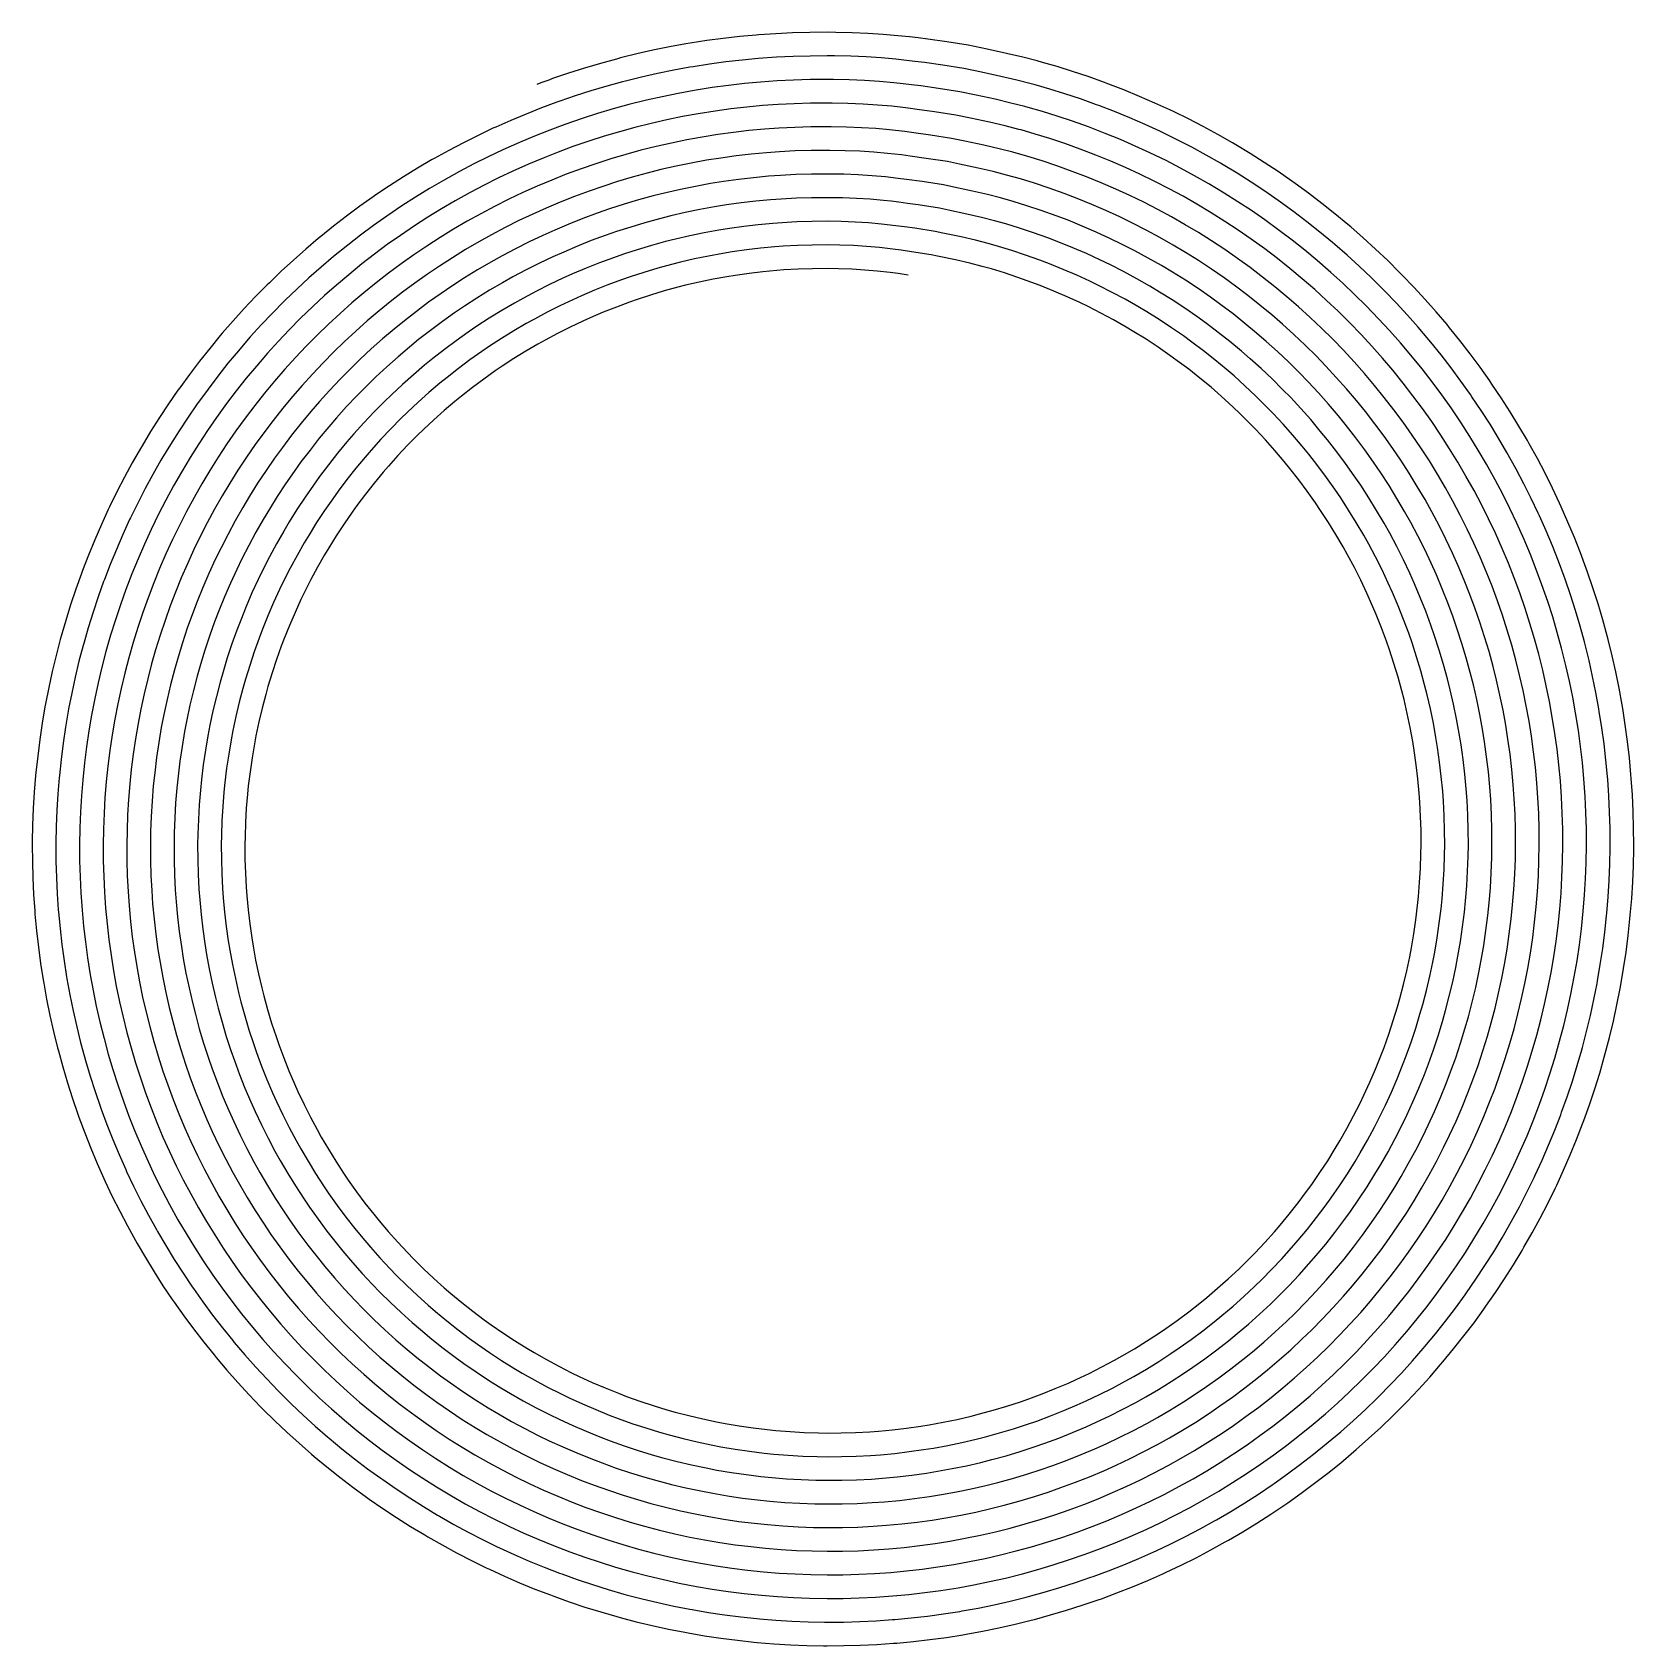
# Model space of a CAD drawing. Header units: inches. Extents: x -3.7 to 3.76, y -3.73 to 3.78.
import ezdxf

# ---------------------------------------------------------------- set-up
doc = ezdxf.new("R2010")
doc.units = ezdxf.units.IN
doc.header["$MEASUREMENT"] = 0
doc.linetypes.add('Continuous2', pattern=[0])
doc.layers.add('2nd', color=1, linetype='Continuous')

msp = doc.modelspace()

# ---------------------------------------------------------------- linework, layer by layer
at = {"layer": '2nd', "color": 30, "linetype": 'Continuous2', "lineweight": -3}
for p, q in [((-0.4066, 3.7628), (-0.4834, 3.754)), ((-0.3298, 3.7699), (-0.4066, 3.7628)), ((-0.3171, 3.7709), (-0.3298, 3.7699)), ((-0.2392, 3.7762), (-0.3171, 3.7709)), ((-0.1604, 3.78), (-0.2392, 3.7762)), ((-0.0807, 3.7822), (-0.1604, 3.78)), ((0, 3.7828), (-0.0807, 3.7822)), ((0.0404, 3.7824), (0, 3.7828)), ((0.1164, 3.7807), (0.0404, 3.7824)), ((0.1898, 3.7775), (0.1164, 3.7807)), ((0.2608, 3.7729), (0.1898, 3.7775)), ((0.3296, 3.7668), (0.2608, 3.7729)), ((0.3837, 3.761), (0.3296, 3.7668)), ((0.4244, 3.7561), (0.3837, 3.761)), ((0.4696, 3.7501), (0.4244, 3.7561)), ((-0.8865, 3.6817), (-0.9621, 3.663)), ((-0.8105, 3.6988), (-0.8865, 3.6817)), ((-0.7341, 3.7143), (-0.8105, 3.6988)), ((-0.6574, 3.7283), (-0.7341, 3.7143)), ((-0.6371, 3.7317), (-0.6574, 3.7283)), ((-0.5602, 3.7437), (-0.6371, 3.7317)), ((-0.4834, 3.754), (-0.5602, 3.7437)), ((0.5574, 3.7375), (0.4696, 3.7501)), ((0.6563, 3.7223), (0.5574, 3.7375)), ((0.7448, 3.7038), (0.6563, 3.7223)), ((0.8354, 3.6841), (0.7448, 3.7038)), ((0.911, 3.6664), (0.8354, 3.6841)), ((-1.1298, 3.6156), (-1.204, 3.592)), ((-1.0552, 3.6377), (-1.1298, 3.6156)), ((-0.9802, 3.6583), (-1.0552, 3.6377)), ((-0.9621, 3.663), (-0.9802, 3.6583)), ((-0.7139, 3.6062), (-0.7892, 3.5908)), ((-0.6383, 3.62), (-0.7139, 3.6062)), ((-0.623, 3.6226), (-0.6383, 3.62)), ((-0.5473, 3.6344), (-0.623, 3.6226)), ((-0.4715, 3.6447), (-0.5473, 3.6344)), ((-0.3958, 3.6533), (-0.4715, 3.6447)), ((-0.3202, 3.6603), (-0.3958, 3.6533)), ((-0.2357, 3.6663), (-0.3202, 3.6603)), ((-0.1581, 3.67), (-0.2357, 3.6663)), ((-0.0795, 3.6722), (-0.1581, 3.67)), ((0, 3.6728), (-0.0795, 3.6722)), ((0.0348, 3.6725), (0, 3.6728)), ((0.1099, 3.6708), (0.0348, 3.6725)), ((0.1822, 3.6677), (0.1099, 3.6708)), ((0.2522, 3.6632), (0.1822, 3.6677)), ((0.32, 3.6573), (0.2522, 3.6632)), ((0.3691, 3.652), (0.32, 3.6573)), ((0.4088, 3.6472), (0.3691, 3.652)), ((0.4531, 3.6414), (0.4088, 3.6472)), ((0.5383, 3.6291), (0.4531, 3.6414)), ((0.6372, 3.6139), (0.5383, 3.6291)), ((0.719, 3.5969), (0.6372, 3.6139)), ((0.9779, 3.6494), (0.911, 3.6664)), ((1.0022, 3.6428), (0.9779, 3.6494)), ((1.0714, 3.623), (1.0022, 3.6428)), ((1.1425, 3.6008), (1.0714, 3.623)), ((-1.3324, 3.5469), (-1.3506, 3.5401)), ((-1.2959, 3.5604), (-1.3324, 3.5469)), ((-1.2777, 3.5668), (-1.2959, 3.5604)), ((-1.204, 3.592), (-1.2777, 3.5668)), ((-1.0257, 3.5318), (-1.0992, 3.51)), ((-0.9518, 3.552), (-1.0257, 3.5318)), ((-0.9385, 3.5555), (-0.9518, 3.552)), ((-0.8641, 3.5739), (-0.9385, 3.5555)), ((-0.7892, 3.5908), (-0.8641, 3.5739)), ((-0.4597, 3.5353), (-0.5343, 3.5251)), ((-0.3851, 3.5438), (-0.4597, 3.5353)), ((-0.3106, 3.5507), (-0.3851, 3.5438)), ((-0.2321, 3.5563), (-0.3106, 3.5507)), ((-0.1557, 3.56), (-0.2321, 3.5563)), ((-0.0783, 3.5622), (-0.1557, 3.56)), ((0, 3.5628), (-0.0783, 3.5622)), ((0.0293, 3.5626), (0, 3.5628)), ((0.1033, 3.561), (0.0293, 3.5626)), ((0.1747, 3.558), (0.1033, 3.561)), ((0.2436, 3.5535), (0.1747, 3.558)), ((0.3104, 3.5477), (0.2436, 3.5535)), ((0.3544, 3.543), (0.3104, 3.5477)), ((0.3933, 3.5383), (0.3544, 3.543)), ((0.4365, 3.5327), (0.3933, 3.5383)), ((0.5192, 3.5208), (0.4365, 3.5327)), ((0.8089, 3.5774), (0.719, 3.5969)), ((0.8835, 3.5599), (0.8089, 3.5774)), ((0.9494, 3.5432), (0.8835, 3.5599)), ((0.969, 3.5379), (0.9494, 3.5432)), ((1.0371, 3.5184), (0.969, 3.5379)), ((1.2158, 3.5762), (1.1425, 3.6008)), ((1.2917, 3.5489), (1.2158, 3.5762)), ((1.3072, 3.5431), (1.2917, 3.5489)), ((1.3814, 3.5144), (1.3072, 3.5431)), ((-1.2582, 3.457), (-1.3302, 3.4304)), ((-1.2448, 3.4618), (-1.2582, 3.457)), ((-1.1723, 3.4866), (-1.2448, 3.4618)), ((-1.0992, 3.51), (-1.1723, 3.4866)), ((-0.8415, 3.4662), (-0.9233, 3.4458)), ((-0.7678, 3.4829), (-0.8415, 3.4662)), ((-0.6937, 3.4981), (-0.7678, 3.4829)), ((-0.6192, 3.5116), (-0.6937, 3.4981)), ((-0.6088, 3.5134), (-0.6192, 3.5116)), ((-0.5343, 3.5251), (-0.6088, 3.5134)), ((0.6181, 3.5056), (0.5192, 3.5208)), ((0.6933, 3.4899), (0.6181, 3.5056)), ((0.7824, 3.4706), (0.6933, 3.4899)), ((0.856, 3.4534), (0.7824, 3.4706)), ((1.1071, 3.4966), (1.0371, 3.5184)), ((1.1793, 3.4724), (1.1071, 3.4966)), ((1.2541, 3.4455), (1.1793, 3.4724)), ((1.4541, 3.4845), (1.3814, 3.5144)), ((1.5255, 3.4535), (1.4541, 3.4845)), ((-1.4016, 3.4022), (-1.4724, 3.3726)), ((-1.3302, 3.4304), (-1.4016, 3.4022)), ((-1.1404, 3.3813), (-1.2206, 3.3536)), ((-1.0685, 3.4043), (-1.1404, 3.3813)), ((-0.9961, 3.4258), (-1.0685, 3.4043)), ((-0.9233, 3.4458), (-0.9961, 3.4258)), ((-0.6734, 3.3899), (-0.7464, 3.375)), ((-0.6001, 3.4033), (-0.6734, 3.3899)), ((-0.5212, 3.4159), (-0.6001, 3.4033)), ((-0.4478, 3.4259), (-0.5212, 3.4159)), ((-0.3744, 3.4343), (-0.4478, 3.4259)), ((-0.3011, 3.4411), (-0.3744, 3.4343)), ((-0.2284, 3.4463), (-0.3011, 3.4411)), ((-0.1532, 3.45), (-0.2284, 3.4463)), ((-0.0771, 3.4522), (-0.1532, 3.45)), ((0, 3.4528), (-0.0771, 3.4522)), ((0.0239, 3.4526), (0, 3.4528)), ((0.0969, 3.4511), (0.0239, 3.4526)), ((0.1672, 3.4482), (0.0969, 3.4511)), ((0.2351, 3.4438), (0.1672, 3.4482)), ((0.3008, 3.4381), (0.2351, 3.4438)), ((0.3398, 3.4339), (0.3008, 3.4381)), ((0.3778, 3.4294), (0.3398, 3.4339)), ((0.42, 3.4239), (0.3778, 3.4294)), ((0.5001, 3.4125), (0.42, 3.4239)), ((0.599, 3.3973), (0.5001, 3.4125)), ((0.6675, 3.383), (0.599, 3.3973)), ((0.7559, 3.3639), (0.6675, 3.383)), ((0.9209, 3.4369), (0.856, 3.4534)), ((0.9359, 3.4329), (0.9209, 3.4369)), ((1.0029, 3.4138), (0.9359, 3.4329)), ((1.0717, 3.3925), (1.0029, 3.4138)), ((1.1428, 3.3686), (1.0717, 3.3925)), ((1.2648, 3.4415), (1.2541, 3.4455)), ((1.338, 3.4133), (1.2648, 3.4415)), ((1.4097, 3.3839), (1.338, 3.4133)), ((1.48, 3.3534), (1.4097, 3.3839)), ((1.5954, 3.4214), (1.5255, 3.4535)), ((1.6127, 3.4132), (1.5954, 3.4214)), ((1.682, 3.3792), (1.6127, 3.4132)), ((-1.5554, 3.3356), (-1.6247, 3.3028)), ((-1.5425, 3.3415), (-1.5554, 3.3356)), ((-1.4724, 3.3726), (-1.5425, 3.3415)), ((-1.2915, 3.3274), (-1.3618, 3.2996)), ((-1.2206, 3.3536), (-1.2915, 3.3274)), ((-0.9665, 3.3199), (-1.0378, 3.2987)), ((-0.8948, 3.3395), (-0.9665, 3.3199)), ((-0.819, 3.3585), (-0.8948, 3.3395)), ((-0.7464, 3.375), (-0.819, 3.3585)), ((-0.5081, 3.3066), (-0.581, 3.295)), ((-0.4358, 3.3166), (-0.5081, 3.3066)), ((-0.3636, 3.3249), (-0.4358, 3.3166)), ((-0.2915, 3.3316), (-0.3636, 3.3249)), ((-0.2247, 3.3363), (-0.2915, 3.3316)), ((-0.1508, 3.3401), (-0.2247, 3.3363)), ((-0.0759, 3.3422), (-0.1508, 3.3401)), ((0, 3.3428), (-0.0759, 3.3422)), ((0.0185, 3.3426), (0, 3.3428)), ((0.0904, 3.3413), (0.0185, 3.3426)), ((0.1597, 3.3384), (0.0904, 3.3413)), ((0.2265, 3.3342), (0.1597, 3.3384)), ((0.2912, 3.3285), (0.2265, 3.3342)), ((0.3623, 3.3205), (0.2912, 3.3285)), ((0.4035, 3.3152), (0.3623, 3.3205)), ((0.481, 3.3042), (0.4035, 3.3152)), ((0.8286, 3.3469), (0.7559, 3.3639)), ((0.8925, 3.3307), (0.8286, 3.3469)), ((0.9029, 3.3279), (0.8925, 3.3307)), ((0.9687, 3.3092), (0.9029, 3.3279)), ((1.0364, 3.2883), (0.9687, 3.3092)), ((1.2164, 3.3422), (1.1428, 3.3686)), ((1.2946, 3.3121), (1.2164, 3.3422)), ((1.3653, 3.2832), (1.2946, 3.3121)), ((1.5489, 3.3217), (1.48, 3.3534)), ((1.5616, 3.3157), (1.5489, 3.3217)), ((1.63, 3.2823), (1.5616, 3.3157)), ((1.7509, 3.3437), (1.682, 3.3792)), ((1.8191, 3.3066), (1.7509, 3.3437)), ((1.8868, 3.268), (1.8191, 3.3066)), ((-1.7614, 3.2328), (-1.8285, 3.1957)), ((-1.6934, 3.2685), (-1.7614, 3.2328)), ((-1.6247, 3.3028), (-1.6934, 3.2685)), ((-1.5089, 3.2359), (-1.5772, 3.2036)), ((-1.4315, 3.2704), (-1.5089, 3.2359)), ((-1.3618, 3.2996), (-1.4315, 3.2704)), ((-1.183, 3.2503), (-1.2527, 3.2244)), ((-1.1086, 3.276), (-1.183, 3.2503)), ((-1.0378, 3.2987), (-1.1086, 3.276)), ((-0.8664, 3.2333), (-0.9369, 3.214)), ((-0.7963, 3.2508), (-0.8664, 3.2333)), ((-0.7249, 3.2671), (-0.7963, 3.2508)), ((-0.6531, 3.2818), (-0.7249, 3.2671)), ((-0.581, 3.295), (-0.6531, 3.2818)), ((-0.1482, 3.2301), (-0.2209, 3.2264)), ((-0.0746, 3.2322), (-0.1482, 3.2301)), ((0, 3.2328), (-0.0746, 3.2322)), ((0.0132, 3.2327), (0, 3.2328)), ((0.0841, 3.2314), (0.0132, 3.2327)), ((0.1523, 3.2287), (0.0841, 3.2314)), ((0.5799, 3.289), (0.481, 3.3042)), ((0.6418, 3.276), (0.5799, 3.289)), ((0.7294, 3.2571), (0.6418, 3.276)), ((0.8011, 3.2404), (0.7294, 3.2571)), ((0.864, 3.2244), (0.8011, 3.2404)), ((1.1063, 3.2649), (1.0364, 3.2883)), ((1.1788, 3.2388), (1.1063, 3.2649)), ((1.2513, 3.211), (1.1788, 3.2388)), ((1.4346, 3.2532), (1.3653, 3.2832)), ((1.5025, 3.222), (1.4346, 3.2532)), ((1.6979, 3.2473), (1.63, 3.2823)), ((1.7651, 3.2108), (1.6979, 3.2473)), ((1.9026, 3.2587), (1.8868, 3.268)), ((1.9692, 3.2185), (1.9026, 3.2587)), ((-1.841, 3.1886), (-1.9072, 3.1499)), ((-1.8285, 3.1957), (-1.841, 3.1886)), ((-1.6448, 3.1698), (-1.7117, 3.1346)), ((-1.5772, 3.2036), (-1.6448, 3.1698)), ((-1.3906, 3.1683), (-1.4624, 3.1362)), ((-1.3219, 3.1971), (-1.3906, 3.1683)), ((-1.2527, 3.2244), (-1.3219, 3.1971)), ((-1.0767, 3.1707), (-1.1454, 3.1469)), ((-1.007, 3.1931), (-1.0767, 3.1707)), ((-0.9369, 3.214), (-1.007, 3.1931)), ((-0.7034, 3.1592), (-0.7737, 3.1432)), ((-0.6328, 3.1737), (-0.7034, 3.1592)), ((-0.5619, 3.1867), (-0.6328, 3.1737)), ((-0.4949, 3.1974), (-0.5619, 3.1867)), ((-0.4238, 3.2072), (-0.4949, 3.1974)), ((-0.3528, 3.2154), (-0.4238, 3.2072)), ((-0.2819, 3.222), (-0.3528, 3.2154)), ((-0.2209, 3.2264), (-0.2819, 3.222)), ((0.218, 3.2245), (0.1523, 3.2287)), ((0.2816, 3.2189), (0.218, 3.2245)), ((0.3468, 3.2116), (0.2816, 3.2189)), ((0.3869, 3.2065), (0.3468, 3.2116)), ((0.4619, 3.1958), (0.3869, 3.2065)), ((0.5608, 3.1806), (0.4619, 3.1958)), ((0.6162, 3.1691), (0.5608, 3.1806)), ((0.703, 3.1503), (0.6162, 3.1691)), ((0.9345, 3.2046), (0.864, 3.2244)), ((1.0011, 3.1841), (0.9345, 3.2046)), ((1.0699, 3.1611), (1.0011, 3.1841)), ((1.1412, 3.1354), (1.0699, 3.1611)), ((1.3209, 3.1825), (1.2513, 3.211)), ((1.3891, 3.153), (1.3209, 3.1825)), ((1.578, 3.1853), (1.5025, 3.222)), ((1.6449, 3.1508), (1.578, 3.1853)), ((1.8318, 3.1728), (1.7651, 3.2108)), ((1.8433, 3.166), (1.8318, 3.1728)), ((1.9089, 3.1264), (1.8433, 3.166)), ((2.0349, 3.1769), (1.9692, 3.2185)), ((2.0997, 3.134), (2.0349, 3.1769)), ((-1.9726, 3.1098), (-2.0372, 3.0683)), ((-1.9072, 3.1499), (-1.9726, 3.1098)), ((-1.786, 3.0934), (-1.8512, 3.0552)), ((-1.7117, 3.1346), (-1.786, 3.0934)), ((-1.5297, 3.1044), (-1.5962, 3.0711)), ((-1.4624, 3.1362), (-1.5297, 3.1044)), ((-1.2821, 3.0946), (-1.3496, 3.0661)), ((-1.214, 3.1215), (-1.2821, 3.0946)), ((-1.1454, 3.1469), (-1.214, 3.1215)), ((-0.9762, 3.0875), (-1.0447, 3.0654)), ((-0.9072, 3.108), (-0.9762, 3.0875)), ((-0.8379, 3.127), (-0.9072, 3.108)), ((-0.7737, 3.1432), (-0.8379, 3.127)), ((-0.4817, 3.0881), (-0.5428, 3.0783)), ((-0.4118, 3.0978), (-0.4817, 3.0881)), ((-0.342, 3.1059), (-0.4118, 3.0978)), ((-0.2723, 3.1124), (-0.342, 3.1059)), ((-0.2171, 3.1164), (-0.2723, 3.1124)), ((-0.1457, 3.1201), (-0.2171, 3.1164)), ((-0.0733, 3.1222), (-0.1457, 3.1201)), ((0, 3.1228), (-0.0733, 3.1222)), ((0.0777, 3.1215), (0, 3.1228)), ((0.1449, 3.1189), (0.0777, 3.1215)), ((0.2095, 3.1148), (0.1449, 3.1189)), ((0.272, 3.1094), (0.2095, 3.1148)), ((0.3313, 3.1027), (0.272, 3.1094)), ((0.3704, 3.0978), (0.3313, 3.1027)), ((0.4428, 3.0875), (0.3704, 3.0978)), ((0.5417, 3.0723), (0.4428, 3.0875)), ((0.7737, 3.1339), (0.703, 3.1503)), ((0.8355, 3.1182), (0.7737, 3.1339)), ((0.9005, 3.1), (0.8355, 3.1182)), ((0.9659, 3.0798), (0.9005, 3.1)), ((1.0334, 3.0573), (0.9659, 3.0798)), ((1.208, 3.1098), (1.1412, 3.1354)), ((1.2766, 3.0819), (1.208, 3.1098)), ((1.3437, 3.0528), (1.2766, 3.0819)), ((1.456, 3.1223), (1.3891, 3.153)), ((1.5261, 3.0882), (1.456, 3.1223)), ((1.5919, 3.0544), (1.5261, 3.0882)), ((1.7111, 3.1149), (1.6449, 3.1508)), ((1.7768, 3.0775), (1.7111, 3.1149)), ((1.9737, 3.0855), (1.9089, 3.1264)), ((2.0376, 3.0433), (1.9737, 3.0855)), ((2.1636, 3.0899), (2.0997, 3.134)), ((2.1786, 3.0792), (2.1636, 3.0899)), ((-2.1127, 3.0173), (-2.1754, 2.9729)), ((-2.1009, 3.0255), (-2.1127, 3.0173)), ((-2.0372, 3.0683), (-2.1009, 3.0255)), ((-1.9156, 3.0157), (-1.9792, 2.9748)), ((-1.8512, 3.0552), (-1.9156, 3.0157)), ((-1.6621, 3.0364), (-1.731, 2.9981)), ((-1.5962, 3.0711), (-1.6621, 3.0364)), ((-1.4821, 3.0052), (-1.5476, 2.9724)), ((-1.4159, 3.0365), (-1.4821, 3.0052)), ((-1.3496, 3.0661), (-1.4159, 3.0365)), ((-1.1752, 3.0185), (-1.2422, 2.992)), ((-1.1078, 3.0435), (-1.1752, 3.0185)), ((-1.0447, 3.0654), (-1.1078, 3.0435)), ((-0.8094, 3.0208), (-0.8776, 3.0021)), ((-0.7509, 3.0355), (-0.8094, 3.0208)), ((-0.6819, 3.0513), (-0.7509, 3.0355)), ((-0.6125, 3.0656), (-0.6819, 3.0513)), ((-0.5428, 3.0783), (-0.6125, 3.0656)), ((-0.2132, 3.0064), (-0.2627, 3.0028)), ((-0.1431, 3.0101), (-0.2132, 3.0064)), ((-0.072, 3.0122), (-0.1431, 3.0101)), ((0, 3.0128), (-0.072, 3.0122)), ((0.0715, 3.0117), (0, 3.0128)), ((0.1375, 3.0091), (0.0715, 3.0117)), ((0.2011, 3.0051), (0.1375, 3.0091)), ((0.2624, 2.9998), (0.2011, 3.0051)), ((0.5905, 3.0621), (0.5417, 3.0723)), ((0.6767, 3.0435), (0.5905, 3.0621)), ((0.7463, 3.0274), (0.6767, 3.0435)), ((0.807, 3.0119), (0.7463, 3.0274)), ((0.8664, 2.9953), (0.807, 3.0119)), ((1.1036, 3.0321), (1.0334, 3.0573)), ((1.1648, 3.0086), (1.1036, 3.0321)), ((1.2323, 2.9812), (1.1648, 3.0086)), ((1.4095, 3.0226), (1.3437, 3.0528)), ((1.4742, 2.9912), (1.4095, 3.0226)), ((1.6572, 3.0191), (1.5919, 3.0544)), ((1.7218, 2.9822), (1.6572, 3.0191)), ((1.8487, 3.0344), (1.7768, 3.0775)), ((1.9125, 2.9941), (1.8487, 3.0344)), ((2.1005, 2.9998), (2.0376, 3.0433)), ((2.2413, 3.0334), (2.1786, 3.0792)), ((2.3031, 2.9863), (2.2413, 3.0334)), ((-2.1754, 2.9729), (-2.2371, 2.9272)), ((-1.9792, 2.9748), (-2.0496, 2.9272)), ((-1.7952, 2.9605), (-1.8586, 2.9216)), ((-1.731, 2.9981), (-1.7952, 2.9605)), ((-1.6123, 2.9382), (-1.676, 2.9028)), ((-1.5476, 2.9724), (-1.6123, 2.9382)), ((-1.3694, 2.9368), (-1.4345, 2.906)), ((-1.3085, 2.964), (-1.3694, 2.9368)), ((-1.2422, 2.992), (-1.3085, 2.964)), ((-1.0701, 2.9402), (-1.1365, 2.9156)), ((-1.0126, 2.9601), (-1.0701, 2.9402)), ((-0.9453, 2.9819), (-1.0126, 2.9601)), ((-0.8776, 3.0021), (-0.9453, 2.9819)), ((-0.6603, 2.9435), (-0.7281, 2.9279)), ((-0.5922, 2.9575), (-0.6603, 2.9435)), ((-0.5237, 2.97), (-0.5922, 2.9575)), ((-0.4684, 2.9789), (-0.5237, 2.97)), ((-0.3998, 2.9885), (-0.4684, 2.9789)), ((-0.3312, 2.9965), (-0.3998, 2.9885)), ((-0.2627, 3.0028), (-0.3312, 2.9965)), ((0.2982, 2.9959), (0.2624, 2.9998)), ((0.3339, 2.9916), (0.2982, 2.9959)), ((0.3744, 2.9863), (0.3339, 2.9916)), ((0.4238, 2.9792), (0.3744, 2.9863)), ((0.5226, 2.964), (0.4238, 2.9792)), ((0.5649, 2.9551), (0.5226, 2.964)), ((0.6503, 2.9367), (0.5649, 2.9551)), ((0.7189, 2.9208), (0.6503, 2.9367)), ((0.9306, 2.9756), (0.8664, 2.9953)), ((0.997, 2.9535), (0.9306, 2.9756)), ((1.066, 2.9287), (0.997, 2.9535)), ((1.2983, 2.9526), (1.2323, 2.9812)), ((1.363, 2.9229), (1.2983, 2.9526)), ((1.539, 2.958), (1.4742, 2.9912)), ((1.6032, 2.9232), (1.539, 2.958)), ((1.7885, 2.9422), (1.7218, 2.9822)), ((1.8514, 2.9026), (1.7885, 2.9422)), ((1.9754, 2.9525), (1.9125, 2.9941)), ((2.0374, 2.9097), (1.9754, 2.9525)), ((2.1114, 2.992), (2.1005, 2.9998)), ((2.1732, 2.947), (2.1114, 2.992)), ((2.2341, 2.9006), (2.1732, 2.947)), ((2.3639, 2.938), (2.3031, 2.9863)), ((2.4237, 2.8884), (2.3639, 2.938)), ((-2.2978, 2.8803), (-2.3576, 2.8321)), ((-2.2371, 2.9272), (-2.2978, 2.8803)), ((-2.1113, 2.8835), (-2.1721, 2.8385)), ((-2.0496, 2.9272), (-2.1113, 2.8835)), ((-1.9212, 2.8813), (-1.9866, 2.8371)), ((-1.8586, 2.9216), (-1.9212, 2.8813)), ((-1.7392, 2.8659), (-1.8015, 2.8275)), ((-1.676, 2.9028), (-1.7392, 2.8659)), ((-1.4989, 2.8738), (-1.5626, 2.8401)), ((-1.4345, 2.906), (-1.4989, 2.8738)), ((-1.2674, 2.862), (-1.323, 2.8371)), ((-1.2023, 2.8895), (-1.2674, 2.862)), ((-1.1365, 2.9156), (-1.2023, 2.8895)), ((-0.9805, 2.8549), (-1.0325, 2.8368)), ((-0.9144, 2.8763), (-0.9805, 2.8549)), ((-0.8479, 2.8962), (-0.9144, 2.8763)), ((-0.7809, 2.9145), (-0.8479, 2.8962)), ((-0.7281, 2.9279), (-0.7809, 2.9145)), ((-0.5046, 2.8617), (-0.5718, 2.8494)), ((-0.455, 2.8697), (-0.5046, 2.8617)), ((-0.3877, 2.8791), (-0.455, 2.8697)), ((-0.3203, 2.887), (-0.3877, 2.8791)), ((-0.2531, 2.8932), (-0.3203, 2.887)), ((-0.2092, 2.8964), (-0.2531, 2.8932)), ((-0.1404, 2.9001), (-0.2092, 2.8964)), ((-0.0707, 2.9022), (-0.1404, 2.9001)), ((0, 2.9028), (-0.0707, 2.9022)), ((0.0653, 2.9018), (0, 2.9028)), ((0.1302, 2.8993), (0.0653, 2.9018)), ((0.1926, 2.8954), (0.1302, 2.8993)), ((0.2529, 2.8902), (0.1926, 2.8954)), ((0.3202, 2.8825), (0.2529, 2.8902)), ((0.3598, 2.8773), (0.3202, 2.8825)), ((0.4084, 2.8703), (0.3598, 2.8773)), ((0.5035, 2.8556), (0.4084, 2.8703)), ((0.5393, 2.8482), (0.5035, 2.8556)), ((0.7786, 2.9057), (0.7189, 2.9208)), ((0.8325, 2.8906), (0.7786, 2.9057)), ((0.8955, 2.8714), (0.8325, 2.8906)), ((0.9606, 2.8497), (0.8955, 2.8714)), ((1.1217, 2.9074), (1.066, 2.9287)), ((1.188, 2.8805), (1.1217, 2.9074)), ((1.253, 2.8524), (1.188, 2.8805)), ((1.4224, 2.8941), (1.363, 2.9229)), ((1.4861, 2.8615), (1.4224, 2.8941)), ((1.5493, 2.8273), (1.4861, 2.8615)), ((1.6668, 2.887), (1.6032, 2.9232)), ((1.7284, 2.8501), (1.6668, 2.887)), ((1.9133, 2.8617), (1.8514, 2.9026)), ((1.9743, 2.8196), (1.9133, 2.8617)), ((2.1052, 2.8605), (2.0374, 2.9097)), ((2.1652, 2.8149), (2.1052, 2.8605)), ((2.2941, 2.853), (2.2341, 2.9006)), ((2.4376, 2.8765), (2.4237, 2.8884)), ((2.4961, 2.8254), (2.4376, 2.8765)), ((-2.3687, 2.8229), (-2.4272, 2.7732)), ((-2.3576, 2.8321), (-2.3687, 2.8229)), ((-2.2319, 2.7922), (-2.298, 2.7386)), ((-2.1721, 2.8385), (-2.2319, 2.7922)), ((-2.0473, 2.7941), (-2.1071, 2.7497)), ((-1.9866, 2.8371), (-2.0473, 2.7941)), ((-1.8631, 2.7878), (-1.9235, 2.747)), ((-1.8015, 2.8275), (-1.8631, 2.7878)), ((-1.621, 2.8076), (-1.6831, 2.7712)), ((-1.5626, 2.8401), (-1.621, 2.8076)), ((-1.3869, 2.8068), (-1.4502, 2.7751)), ((-1.323, 2.8371), (-1.3869, 2.8068)), ((-1.1623, 2.787), (-1.2263, 2.7599)), ((-1.0977, 2.8127), (-1.1623, 2.787)), ((-1.0325, 2.8368), (-1.0977, 2.8127)), ((-0.8182, 2.7903), (-0.8835, 2.7707)), ((-0.7525, 2.8083), (-0.8182, 2.7903)), ((-0.7052, 2.8202), (-0.7525, 2.8083)), ((-0.6387, 2.8356), (-0.7052, 2.8202)), ((-0.5718, 2.8494), (-0.6387, 2.8356)), ((-0.2435, 2.7837), (-0.3095, 2.7775)), ((-0.2051, 2.7865), (-0.2435, 2.7837)), ((-0.1377, 2.7902), (-0.2051, 2.7865)), ((-0.0693, 2.7923), (-0.1377, 2.7902)), ((0, 2.7928), (-0.0693, 2.7923)), ((0.0591, 2.7919), (0, 2.7928)), ((0.1229, 2.7895), (0.0591, 2.7919)), ((0.1842, 2.7858), (0.1229, 2.7895)), ((0.2433, 2.7806), (0.1842, 2.7858)), ((0.3066, 2.7734), (0.2433, 2.7806)), ((0.624, 2.8299), (0.5393, 2.8482)), ((0.6915, 2.8143), (0.624, 2.8299)), ((0.7501, 2.7994), (0.6915, 2.8143)), ((0.7986, 2.7859), (0.7501, 2.7994)), ((0.8604, 2.7671), (0.7986, 2.7859)), ((1.0283, 2.8253), (0.9606, 2.8497)), ((1.0786, 2.8061), (1.0283, 2.8253)), ((1.1438, 2.7797), (1.0786, 2.8061)), ((1.2076, 2.7522), (1.1438, 2.7797)), ((1.3165, 2.8233), (1.253, 2.8524)), ((1.3706, 2.797), (1.3165, 2.8233)), ((1.4333, 2.765), (1.3706, 2.797)), ((1.6118, 2.7917), (1.5493, 2.8273)), ((1.6683, 2.7579), (1.6118, 2.7917)), ((1.7902, 2.8112), (1.7284, 2.8501)), ((1.8512, 2.771), (1.7902, 2.8112)), ((2.0372, 2.774), (1.9743, 2.8196)), ((2.2242, 2.768), (2.1652, 2.8149)), ((2.3529, 2.8041), (2.2941, 2.853)), ((2.3631, 2.7955), (2.3529, 2.8041)), ((2.4208, 2.7452), (2.3631, 2.7955)), ((2.5536, 2.7731), (2.4961, 2.8254)), ((-2.4847, 2.7223), (-2.5411, 2.6702)), ((-2.4272, 2.7732), (-2.4847, 2.7223)), ((-2.298, 2.7386), (-2.3556, 2.6897)), ((-2.1659, 2.7041), (-2.2272, 2.6543)), ((-2.1071, 2.7497), (-2.1659, 2.7041)), ((-1.9832, 2.7046), (-2.042, 2.661)), ((-1.9235, 2.747), (-1.9832, 2.7046)), ((-1.7445, 2.7335), (-1.805, 2.6944)), ((-1.6831, 2.7712), (-1.7445, 2.7335)), ((-1.566, 2.7123), (-1.627, 2.6766)), ((-1.5127, 2.742), (-1.566, 2.7123)), ((-1.4502, 2.7751), (-1.5127, 2.742)), ((-1.3393, 2.7077), (-1.4014, 2.6765)), ((-1.2765, 2.7374), (-1.3393, 2.7077)), ((-1.2263, 2.7599), (-1.2765, 2.7374)), ((-1.0589, 2.7097), (-1.1223, 2.6845)), ((-0.9949, 2.7334), (-1.0589, 2.7097)), ((-0.9484, 2.7496), (-0.9949, 2.7334)), ((-0.8835, 2.7707), (-0.9484, 2.7496)), ((-0.6822, 2.7126), (-0.724, 2.702)), ((-0.617, 2.7277), (-0.6822, 2.7126)), ((-0.5514, 2.7413), (-0.617, 2.7277)), ((-0.4855, 2.7533), (-0.5514, 2.7413)), ((-0.4415, 2.7605), (-0.4855, 2.7533)), ((-0.3755, 2.7698), (-0.4415, 2.7605)), ((-0.3095, 2.7775), (-0.3755, 2.7698)), ((0.3452, 2.7683), (0.3066, 2.7734)), ((0.3929, 2.7614), (0.3452, 2.7683)), ((0.4844, 2.7473), (0.3929, 2.7614)), ((0.5137, 2.7412), (0.4844, 2.7473)), ((0.5977, 2.7231), (0.5137, 2.7412)), ((0.6642, 2.7078), (0.5977, 2.7231)), ((0.7216, 2.6932), (0.6642, 2.7078)), ((0.9243, 2.7459), (0.8604, 2.7671)), ((0.9907, 2.722), (0.9243, 2.7459)), ((1.0355, 2.7048), (0.9907, 2.722)), ((1.0996, 2.679), (1.0355, 2.7048)), ((1.27, 2.7236), (1.2076, 2.7522)), ((1.3189, 2.6999), (1.27, 2.7236)), ((1.4953, 2.7315), (1.4333, 2.765)), ((1.5568, 2.6964), (1.4953, 2.7315)), ((1.7291, 2.7197), (1.6683, 2.7579)), ((1.7891, 2.6802), (1.7291, 2.7197)), ((1.9112, 2.7295), (1.8512, 2.771)), ((1.9693, 2.6874), (1.9112, 2.7295)), ((2.0963, 2.7291), (2.0372, 2.774)), ((2.1544, 2.683), (2.0963, 2.7291)), ((2.2822, 2.7199), (2.2242, 2.768)), ((2.3455, 2.665), (2.2822, 2.7199)), ((2.4774, 2.6937), (2.4208, 2.7452)), ((2.6099, 2.7197), (2.5536, 2.7731)), ((2.6651, 2.6651), (2.6099, 2.7197)), ((-2.5411, 2.6702), (-2.5964, 2.6169)), ((-2.4122, 2.6395), (-2.4678, 2.5882)), ((-2.3556, 2.6897), (-2.4122, 2.6395)), ((-2.2272, 2.6543), (-2.284, 2.6062)), ((-2.042, 2.661), (-2.0999, 2.6161)), ((-1.8604, 2.6569), (-1.9191, 2.6152)), ((-1.805, 2.6944), (-1.8604, 2.6569)), ((-1.6873, 2.6395), (-1.7468, 2.601)), ((-1.627, 2.6766), (-1.6873, 2.6395)), ((-1.4628, 2.6439), (-1.511, 2.6171)), ((-1.4014, 2.6765), (-1.4628, 2.6439)), ((-1.23, 2.6377), (-1.2916, 2.6085)), ((-1.1851, 2.6579), (-1.23, 2.6377)), ((-1.1223, 2.6845), (-1.1851, 2.6579)), ((-0.9573, 2.6301), (-1.02, 2.6068)), ((-0.9161, 2.6444), (-0.9573, 2.6301)), ((-0.8525, 2.6651), (-0.9161, 2.6444)), ((-0.7885, 2.6844), (-0.8525, 2.6651)), ((-0.724, 2.702), (-0.7885, 2.6844)), ((-0.531, 2.6332), (-0.5953, 2.6199)), ((-0.4664, 2.645), (-0.531, 2.6332)), ((-0.428, 2.6512), (-0.4664, 2.645)), ((-0.3633, 2.6605), (-0.428, 2.6512)), ((-0.2986, 2.6681), (-0.3633, 2.6605)), ((-0.234, 2.6741), (-0.2986, 2.6681)), ((-0.201, 2.6765), (-0.234, 2.6741)), ((-0.135, 2.6802), (-0.201, 2.6765)), ((-0.068, 2.6823), (-0.135, 2.6802)), ((0, 2.6828), (-0.068, 2.6823)), ((0.0531, 2.682), (0, 2.6828)), ((0.1156, 2.6798), (0.0531, 2.682)), ((0.1758, 2.6761), (0.1156, 2.6798)), ((0.2337, 2.671), (0.1758, 2.6761)), ((0.2929, 2.6643), (0.2337, 2.671)), ((0.3307, 2.6593), (0.2929, 2.6643)), ((0.3774, 2.6526), (0.3307, 2.6593)), ((0.7648, 2.6812), (0.7216, 2.6932)), ((0.8253, 2.6628), (0.7648, 2.6812)), ((0.8879, 2.642), (0.8253, 2.6628)), ((0.9531, 2.6186), (0.8879, 2.642)), ((1.1623, 2.652), (1.0996, 2.679)), ((1.2235, 2.6239), (1.1623, 2.652)), ((1.3805, 2.6685), (1.3189, 2.6999)), ((1.4414, 2.6356), (1.3805, 2.6685)), ((1.5018, 2.6012), (1.4414, 2.6356)), ((1.6082, 2.6657), (1.5568, 2.6964)), ((1.6681, 2.6282), (1.6082, 2.6657)), ((1.8481, 2.6394), (1.7891, 2.6802)), ((1.9014, 2.6008), (1.8481, 2.6394)), ((2.0275, 2.6433), (1.9693, 2.6874)), ((2.0846, 2.5979), (2.0275, 2.6433)), ((2.2115, 2.6356), (2.1544, 2.683)), ((2.2702, 2.5847), (2.2115, 2.6356)), ((2.4013, 2.6143), (2.3455, 2.665)), ((2.5329, 2.6411), (2.4774, 2.6937)), ((2.5873, 2.5873), (2.5329, 2.6411)), ((2.6779, 2.6521), (2.6651, 2.6651)), ((2.7317, 2.5961), (2.6779, 2.6521)), ((-2.6068, 2.6068), (-2.6607, 2.5522)), ((-2.5964, 2.6169), (-2.6068, 2.6068)), ((-2.4678, 2.5882), (-2.5222, 2.5357)), ((-2.3397, 2.5568), (-2.3944, 2.5062)), ((-2.284, 2.6062), (-2.3397, 2.5568)), ((-2.1565, 2.5701), (-2.2124, 2.5227)), ((-2.0999, 2.6161), (-2.1565, 2.5701)), ((-1.977, 2.5723), (-2.0338, 2.528)), ((-1.9191, 2.6152), (-1.977, 2.5723)), ((-1.7973, 2.5668), (-1.855, 2.5258)), ((-1.7468, 2.601), (-1.7973, 2.5668)), ((-1.571, 2.582), (-1.6302, 2.5455)), ((-1.511, 2.6171), (-1.571, 2.582)), ((-1.3526, 2.5779), (-1.4129, 2.5458)), ((-1.2916, 2.6085), (-1.3526, 2.5779)), ((-1.1438, 2.5559), (-1.1835, 2.538)), ((-1.0822, 2.5821), (-1.1438, 2.5559)), ((-1.02, 2.6068), (-1.0822, 2.5821)), ((-0.8215, 2.5596), (-0.8838, 2.5392)), ((-0.7587, 2.5785), (-0.8215, 2.5596)), ((-0.6955, 2.5958), (-0.7587, 2.5785)), ((-0.6592, 2.605), (-0.6955, 2.5958)), ((-0.5953, 2.6199), (-0.6592, 2.605)), ((0.9926, 2.6035), (0.9531, 2.6186)), ((1.0555, 2.5782), (0.9926, 2.6035)), ((1.117, 2.5517), (1.0555, 2.5782)), ((1.2673, 2.6027), (1.2235, 2.6239)), ((1.3277, 2.572), (1.2673, 2.6027)), ((1.3876, 2.5397), (1.3277, 2.572)), ((1.5482, 2.5734), (1.5018, 2.6012)), ((1.6071, 2.5366), (1.5482, 2.5734)), ((1.727, 2.5894), (1.6681, 2.6282)), ((1.785, 2.5493), (1.727, 2.5894)), ((1.9586, 2.5575), (1.9014, 2.6008)), ((2.0149, 2.5129), (1.9586, 2.5575)), ((2.1408, 2.5513), (2.0846, 2.5979)), ((2.3251, 2.5349), (2.2702, 2.5847)), ((2.456, 2.5625), (2.4013, 2.6143)), ((2.5095, 2.5095), (2.456, 2.5625)), ((2.5966, 2.5779), (2.5873, 2.5873)), ((2.6497, 2.5228), (2.5966, 2.5779)), ((2.7844, 2.539), (2.7317, 2.5961)), ((-2.7136, 2.4964), (-2.7653, 2.4396)), ((-2.6607, 2.5522), (-2.7136, 2.4964)), ((-2.529, 2.529), (-2.5821, 2.4752)), ((-2.5222, 2.5357), (-2.529, 2.529)), ((-2.3944, 2.5062), (-2.4512, 2.4512)), ((-2.2124, 2.5227), (-2.2672, 2.474)), ((-2.0858, 2.4858), (-2.1407, 2.4392)), ((-2.0338, 2.528), (-2.0858, 2.4858)), ((-1.9119, 2.4836), (-1.9677, 2.4401)), ((-1.855, 2.5258), (-1.9119, 2.4836)), ((-1.6885, 2.5076), (-1.7342, 2.4767)), ((-1.6302, 2.5455), (-1.6885, 2.5076)), ((-1.5149, 2.4873), (-1.573, 2.4515)), ((-1.456, 2.5218), (-1.5149, 2.4873)), ((-1.4129, 2.5458), (-1.456, 2.5218)), ((-1.3038, 2.4793), (-1.3629, 2.4478)), ((-1.244, 2.5094), (-1.3038, 2.4793)), ((-1.1835, 2.538), (-1.244, 2.5094)), ((-1.0421, 2.4796), (-1.1024, 2.4539)), ((-0.9811, 2.5039), (-1.0421, 2.4796)), ((-0.9196, 2.5267), (-0.9811, 2.5039)), ((-0.8838, 2.5392), (-0.9196, 2.5267)), ((1.177, 2.5242), (1.117, 2.5517)), ((1.2157, 2.5055), (1.177, 2.5242)), ((1.275, 2.4754), (1.2157, 2.5055)), ((1.4468, 2.5059), (1.3876, 2.5397)), ((1.4883, 2.4811), (1.4468, 2.5059)), ((1.5461, 2.4451), (1.4883, 2.4811)), ((1.665, 2.4985), (1.6071, 2.5366)), ((1.7219, 2.4591), (1.665, 2.4985)), ((1.8335, 2.5142), (1.785, 2.5493)), ((1.8898, 2.4716), (1.8335, 2.5142)), ((2.0701, 2.4671), (2.0149, 2.5129)), ((2.195, 2.5044), (2.1408, 2.5513)), ((2.2491, 2.4554), (2.195, 2.5044)), ((2.379, 2.4839), (2.3251, 2.5349)), ((2.4317, 2.4317), (2.379, 2.4839)), ((2.5677, 2.4494), (2.5095, 2.5095)), ((2.7016, 2.4666), (2.6497, 2.5228)), ((2.8358, 2.4809), (2.7844, 2.539)), ((2.8861, 2.4217), (2.8358, 2.4809)), ((-2.7653, 2.4396), (-2.8158, 2.3817)), ((-2.6342, 2.4203), (-2.6851, 2.3643)), ((-2.5821, 2.4752), (-2.6342, 2.4203)), ((-2.4512, 2.4512), (-2.5035, 2.3982)), ((-2.3209, 2.4242), (-2.3734, 2.3734)), ((-2.2672, 2.474), (-2.3209, 2.4242)), ((-2.1407, 2.4392), (-2.1946, 2.3913)), ((-1.9677, 2.4401), (-2.0151, 2.4015)), ((-1.7909, 2.4365), (-1.8467, 2.3949)), ((-1.7342, 2.4767), (-1.7909, 2.4365)), ((-1.6302, 2.4143), (-1.6711, 2.3866)), ((-1.573, 2.4515), (-1.6302, 2.4143)), ((-1.401, 2.4265), (-1.4587, 2.3927)), ((-1.3629, 2.4478), (-1.401, 2.4265)), ((-1.1963, 2.4103), (-1.2549, 2.3808)), ((-1.137, 2.4383), (-1.1963, 2.4103)), ((-1.1024, 2.4539), (-1.137, 2.4383)), ((1.3337, 2.4438), (1.275, 2.4754)), ((1.3918, 2.4107), (1.3337, 2.4438)), ((1.4284, 2.3888), (1.3918, 2.4107)), ((1.6029, 2.4077), (1.5461, 2.4451)), ((1.6588, 2.369), (1.6029, 2.4077)), ((1.7657, 2.4275), (1.7219, 2.4591)), ((1.821, 2.3858), (1.7657, 2.4275)), ((1.9451, 2.4278), (1.8898, 2.4716)), ((1.9994, 2.3828), (1.9451, 2.4278)), ((2.1198, 2.4241), (2.0701, 2.4671)), ((2.173, 2.3759), (2.1198, 2.4241)), ((2.3021, 2.4053), (2.2491, 2.4554)), ((2.354, 2.354), (2.3021, 2.4053)), ((2.4857, 2.376), (2.4317, 2.4317)), ((2.6188, 2.3941), (2.5677, 2.4494)), ((2.7523, 2.4093), (2.7016, 2.4666)), ((2.8018, 2.351), (2.7523, 2.4093)), ((2.8977, 2.4077), (2.8861, 2.4217)), ((2.9464, 2.3472), (2.8977, 2.4077)), ((-2.8252, 2.3706), (-2.8742, 2.3115)), ((-2.8158, 2.3817), (-2.8252, 2.3706)), ((-2.6851, 2.3643), (-2.7347, 2.3072)), ((-2.5547, 2.3442), (-2.6048, 2.289)), ((-2.5035, 2.3982), (-2.5547, 2.3442)), ((-2.3734, 2.3734), (-2.4249, 2.3213)), ((-2.2475, 2.3423), (-2.2956, 2.2956)), ((-2.1946, 2.3913), (-2.2475, 2.3423)), ((-2.0691, 2.3557), (-2.122, 2.3087)), ((-2.0151, 2.4015), (-2.0691, 2.3557)), ((-1.9016, 2.3521), (-1.9444, 2.3173)), ((-1.8467, 2.3949), (-1.9016, 2.3521)), ((-1.7268, 2.3471), (-1.7815, 2.3063)), ((-1.6711, 2.3866), (-1.7268, 2.3471)), ((-1.5157, 2.3576), (-1.5718, 2.321)), ((-1.4587, 2.3927), (-1.5157, 2.3576)), ((-1.346, 2.3313), (-1.4026, 2.2981)), ((-1.3128, 2.3498), (-1.346, 2.3313)), ((-1.2549, 2.3808), (-1.3128, 2.3498)), ((1.4851, 2.3535), (1.4284, 2.3888)), ((1.5409, 2.3168), (1.4851, 2.3535)), ((1.698, 2.3408), (1.6588, 2.369)), ((1.7523, 2.2999), (1.698, 2.3408)), ((1.8754, 2.3428), (1.821, 2.3858)), ((1.9287, 2.2985), (1.8754, 2.3428)), ((2.0446, 2.3437), (1.9994, 2.3828)), ((2.097, 2.2964), (2.0446, 2.3437)), ((2.2252, 2.3266), (2.173, 2.3759)), ((2.4037, 2.3026), (2.354, 2.354)), ((2.5361, 2.3216), (2.4857, 2.376)), ((2.6688, 2.3377), (2.6188, 2.3941)), ((2.7175, 2.2803), (2.6688, 2.3377)), ((2.8102, 2.3408), (2.8018, 2.351)), ((2.8582, 2.2813), (2.8102, 2.3408)), ((2.9938, 2.2858), (2.9464, 2.3472)), ((-2.8742, 2.3115), (-2.922, 2.2514)), ((-2.7409, 2.2999), (-2.7892, 2.2417)), ((-2.7347, 2.3072), (-2.7409, 2.2999)), ((-2.6048, 2.289), (-2.6567, 2.2292)), ((-2.4753, 2.2681), (-2.5245, 2.2138)), ((-2.4249, 2.3213), (-2.4753, 2.2681)), ((-2.2956, 2.2956), (-2.3463, 2.2444)), ((-2.1739, 2.2604), (-2.2178, 2.2178)), ((-2.122, 2.3087), (-2.1739, 2.2604)), ((-1.9974, 2.2723), (-2.0494, 2.226)), ((-1.9444, 2.3173), (-1.9974, 2.2723)), ((-1.8353, 2.2643), (-1.8737, 2.233)), ((-1.7815, 2.3063), (-1.8353, 2.2643)), ((-1.6626, 2.2577), (-1.7163, 2.2177)), ((-1.608, 2.2965), (-1.6626, 2.2577)), ((-1.5718, 2.321), (-1.608, 2.2965)), ((-1.4584, 2.2636), (-1.5134, 2.2278)), ((-1.4026, 2.2981), (-1.4584, 2.2636)), ((1.5957, 2.2789), (1.5409, 2.3168)), ((1.6303, 2.254), (1.5957, 2.2789)), ((1.6836, 2.2139), (1.6303, 2.254)), ((1.8057, 2.2577), (1.7523, 2.2999)), ((1.858, 2.2143), (1.8057, 2.2577)), ((1.9695, 2.2632), (1.9287, 2.2985)), ((2.021, 2.2169), (1.9695, 2.2632)), ((2.1483, 2.248), (2.097, 2.2964)), ((2.2762, 2.2762), (2.2252, 2.3266)), ((2.3218, 2.2291), (2.2762, 2.2762)), ((2.4534, 2.2491), (2.4037, 2.3026)), ((2.5853, 2.2661), (2.5361, 2.3216)), ((2.6333, 2.2096), (2.5853, 2.2661)), ((2.7701, 2.2154), (2.7175, 2.2803)), ((2.9051, 2.2208), (2.8582, 2.2813)), ((3.04, 2.2234), (2.9938, 2.2858)), ((-2.9686, 2.1903), (-3.0138, 2.1282)), ((-2.922, 2.2514), (-2.9686, 2.1903)), ((-2.8363, 2.1825), (-2.8821, 2.1222)), ((-2.7892, 2.2417), (-2.8363, 2.1825)), ((-2.6567, 2.2292), (-2.7042, 2.1719)), ((-2.5245, 2.2138), (-2.5724, 2.1585)), ((-2.3958, 2.192), (-2.4442, 2.1386)), ((-2.3463, 2.2444), (-2.3958, 2.192)), ((-2.2178, 2.2178), (-2.2676, 2.1675)), ((-2.1004, 2.1786), (-2.1401, 2.1401)), ((-2.0494, 2.226), (-2.1004, 2.1786)), ((-1.9258, 2.1888), (-1.9768, 2.1434)), ((-1.8737, 2.233), (-1.9258, 2.1888)), ((-1.7163, 2.2177), (-1.7691, 2.1764)), ((-1.5449, 2.2063), (-1.5984, 2.1684)), ((-1.5134, 2.2278), (-1.5449, 2.2063)), ((1.736, 2.1726), (1.6836, 2.2139)), ((1.8945, 2.1828), (1.858, 2.2143)), ((1.945, 2.1373), (1.8945, 2.1828)), ((2.0714, 2.1693), (2.021, 2.2169)), ((2.1984, 2.1984), (2.1483, 2.248)), ((2.24, 2.1555), (2.1984, 2.1984)), ((2.3707, 2.1765), (2.3218, 2.2291)), ((2.5018, 2.1945), (2.4534, 2.2491)), ((2.549, 2.1389), (2.5018, 2.1945)), ((2.6821, 2.1494), (2.6333, 2.2096)), ((2.8163, 2.1558), (2.7701, 2.2154)), ((2.9506, 2.1593), (2.9051, 2.2208)), ((3.0849, 2.1601), (3.04, 2.2234)), ((-3.0223, 2.1162), (-3.066, 2.0531)), ((-3.0138, 2.1282), (-3.0223, 2.1162)), ((-2.8821, 2.1222), (-2.9266, 2.061)), ((-2.7505, 2.1135), (-2.7956, 2.0542)), ((-2.7042, 2.1719), (-2.7505, 2.1135)), ((-2.5724, 2.1585), (-2.6192, 2.1021)), ((-2.4442, 2.1386), (-2.4881, 2.0878)), ((-2.3163, 2.116), (-2.3638, 2.0634)), ((-2.2676, 2.1675), (-2.3163, 2.116)), ((-2.1401, 2.1401), (-2.189, 2.0906)), ((-1.9768, 2.1434), (-2.0267, 2.0968)), ((-1.8541, 2.1054), (-1.9041, 2.0608)), ((-1.803, 2.1487), (-1.8541, 2.1054)), ((-1.7691, 2.1764), (-1.803, 2.1487)), ((-1.6511, 2.1291), (-1.7027, 2.0886)), ((-1.5984, 2.1684), (-1.6511, 2.1291)), ((1.7873, 2.13), (1.736, 2.1726)), ((1.8195, 2.1022), (1.7873, 2.13)), ((1.9945, 2.0906), (1.945, 2.1373)), ((2.1206, 2.1206), (2.0714, 2.1693)), ((2.1582, 2.082), (2.1206, 2.1206)), ((2.288, 2.1039), (2.24, 2.1555)), ((2.3348, 2.0512), (2.288, 2.1039)), ((2.4183, 2.1228), (2.3707, 2.1765)), ((2.4647, 2.0682), (2.4183, 2.1228)), ((2.5941, 2.0834), (2.549, 2.1389)), ((2.7275, 2.0908), (2.6821, 2.1494)), ((2.8611, 2.0953), (2.8163, 2.1558)), ((2.9948, 2.097), (2.9506, 2.1593)), ((3.0952, 2.1451), (3.0849, 2.1601)), ((3.1384, 2.0807), (3.0952, 2.1451)), ((-3.066, 2.0531), (-3.1084, 1.989)), ((-2.9322, 2.0532), (-2.9752, 1.9909)), ((-2.9266, 2.061), (-2.9322, 2.0532)), ((-2.7956, 2.0542), (-2.8421, 1.9901)), ((-2.6647, 2.0447), (-2.709, 1.9863)), ((-2.6192, 2.1021), (-2.6647, 2.0447)), ((-2.5341, 2.0323), (-2.5789, 1.9758)), ((-2.4881, 2.0878), (-2.5341, 2.0323)), ((-2.3638, 2.0634), (-2.4039, 2.0171)), ((-2.2367, 2.04), (-2.2834, 1.9883)), ((-2.189, 2.0906), (-2.2367, 2.04)), ((-2.0623, 2.0623), (-2.1103, 2.0137)), ((-2.0267, 2.0968), (-2.0623, 2.0623)), ((-1.9041, 2.0608), (-1.953, 2.0151)), ((-1.7323, 2.0645), (-1.7823, 2.022)), ((-1.7027, 2.0886), (-1.7323, 2.0645)), ((1.8691, 2.0577), (1.8195, 2.1022)), ((1.9177, 2.0119), (1.8691, 2.0577)), ((2.0428, 2.0428), (1.9945, 2.0906)), ((2.0764, 2.0083), (2.0428, 2.0428)), ((2.2054, 2.0313), (2.1582, 2.082)), ((2.2514, 1.9795), (2.2054, 2.0313)), ((2.3805, 1.9974), (2.3348, 2.0512)), ((2.5061, 2.0173), (2.4647, 2.0682)), ((2.6388, 2.0258), (2.5941, 2.0834)), ((2.7717, 2.0313), (2.7275, 2.0908)), ((2.8146, 1.9708), (2.7717, 2.0313)), ((2.9047, 2.0339), (2.8611, 2.0953)), ((2.9514, 1.9647), (2.9047, 2.0339)), ((3.0022, 2.0862), (2.9948, 2.097)), ((3.0449, 2.0227), (3.0022, 2.0862)), ((3.1804, 2.0154), (3.1384, 2.0807)), ((-3.1084, 1.989), (-3.1495, 1.924)), ((-2.9752, 1.9909), (-3.017, 1.9278)), ((-2.8421, 1.9901), (-2.8845, 1.9288)), ((-2.709, 1.9863), (-2.752, 1.927)), ((-2.5789, 1.9758), (-2.6225, 1.9183)), ((-2.4491, 1.9626), (-2.4931, 1.907)), ((-2.4039, 2.0171), (-2.4491, 1.9626)), ((-2.2834, 1.9883), (-2.3196, 1.9464)), ((-2.1572, 1.964), (-2.2029, 1.9132)), ((-2.1103, 2.0137), (-2.1572, 1.964)), ((-1.9845, 1.9845), (-2.0316, 1.9369)), ((-1.953, 2.0151), (-1.9845, 1.9845)), ((-1.8314, 1.9783), (-1.8793, 1.9334)), ((-1.7823, 2.022), (-1.8314, 1.9783)), ((1.9651, 1.9651), (1.9177, 2.0119)), ((1.9947, 1.9346), (1.9651, 1.9651)), ((2.1228, 1.9586), (2.0764, 2.0083)), ((2.168, 1.9078), (2.1228, 1.9586)), ((2.2962, 1.9267), (2.2514, 1.9795)), ((2.4181, 1.9512), (2.3805, 1.9974)), ((2.5501, 1.9607), (2.5061, 2.0173)), ((2.5929, 1.9031), (2.5501, 1.9607)), ((2.6823, 1.9672), (2.6388, 2.0258)), ((2.7245, 1.9077), (2.6823, 1.9672)), ((2.8579, 1.9067), (2.8146, 1.9708)), ((2.9922, 1.9014), (2.9514, 1.9647)), ((3.0862, 1.9584), (3.0449, 2.0227)), ((3.1262, 1.8932), (3.0862, 1.9584)), ((3.2209, 1.9492), (3.1804, 2.0154)), ((-3.1495, 1.924), (-3.1891, 1.8582)), ((-3.017, 1.9278), (-3.0574, 1.8638)), ((-2.8845, 1.9288), (-2.9255, 1.8666)), ((-2.752, 1.927), (-2.7937, 1.8667)), ((-2.6225, 1.9183), (-2.6619, 1.8639)), ((-2.4931, 1.907), (-2.5358, 1.8505)), ((-2.364, 1.8928), (-2.4072, 1.8382)), ((-2.3196, 1.9464), (-2.364, 1.8928)), ((-2.2029, 1.9132), (-2.2353, 1.8757)), ((-2.0776, 1.8881), (-2.1224, 1.8382)), ((-2.0316, 1.9369), (-2.0776, 1.8881)), ((-1.9067, 1.9067), (-1.9529, 1.86)), ((-1.8793, 1.9334), (-1.9067, 1.9067)), ((2.0402, 1.8859), (1.9947, 1.9346)), ((2.0845, 1.8361), (2.0402, 1.8859)), ((2.2119, 1.856), (2.168, 1.9078)), ((2.3302, 1.885), (2.2962, 1.9267)), ((2.3728, 1.8304), (2.3302, 1.885)), ((2.4614, 1.8956), (2.4181, 1.9512)), ((2.5035, 1.839), (2.4614, 1.8956)), ((2.6344, 1.8446), (2.5929, 1.9031)), ((2.7645, 1.8486), (2.7245, 1.9077)), ((2.8981, 1.8443), (2.8579, 1.9067)), ((3.0315, 1.8372), (2.9922, 1.9014)), ((3.1648, 1.8272), (3.1262, 1.8932)), ((3.2601, 1.8822), (3.2209, 1.9492)), ((3.269, 1.8665), (3.2601, 1.8822)), ((-3.1966, 1.8455), (-3.2346, 1.7788)), ((-3.1891, 1.8582), (-3.1966, 1.8455)), ((-3.0574, 1.8638), (-3.0964, 1.7989)), ((-2.9653, 1.8036), (-3.0061, 1.7355)), ((-2.9255, 1.8666), (-2.9653, 1.8036)), ((-2.8341, 1.8055), (-2.8731, 1.7434)), ((-2.7937, 1.8667), (-2.8341, 1.8055)), ((-2.7029, 1.8046), (-2.7426, 1.7444)), ((-2.6619, 1.8639), (-2.7029, 1.8046)), ((-2.5358, 1.8505), (-2.5718, 1.8008)), ((-2.4072, 1.8382), (-2.4492, 1.7827)), ((-2.2789, 1.8231), (-2.3213, 1.7695)), ((-2.2353, 1.8757), (-2.2789, 1.8231)), ((-2.1511, 1.805), (-2.1939, 1.7534)), ((-2.1224, 1.8382), (-2.1511, 1.805)), ((-1.9979, 1.8122), (-2.0418, 1.7633)), ((-1.9529, 1.86), (-1.9979, 1.8122)), ((2.1277, 1.7853), (2.0845, 1.8361)), ((2.2423, 1.8188), (2.2119, 1.856)), ((2.2842, 1.7652), (2.2423, 1.8188)), ((2.4141, 1.7749), (2.3728, 1.8304)), ((2.5442, 1.7815), (2.5035, 1.839)), ((2.671, 1.7904), (2.6344, 1.8446)), ((2.804, 1.7873), (2.7645, 1.8486)), ((2.9369, 1.7812), (2.8981, 1.8443)), ((3.0696, 1.7722), (3.0315, 1.8372)), ((3.1713, 1.8159), (3.1648, 1.8272)), ((3.2082, 1.749), (3.1713, 1.8159)), ((3.3065, 1.7985), (3.269, 1.8665)), ((-3.2346, 1.7788), (-3.2713, 1.7112)), ((-3.1013, 1.7905), (-3.1388, 1.7248)), ((-3.0964, 1.7989), (-3.1013, 1.7905)), ((-3.0061, 1.7355), (-3.0429, 1.6708)), ((-2.8731, 1.7434), (-2.9108, 1.6805)), ((-2.7426, 1.7444), (-2.7809, 1.6833)), ((-2.6121, 1.7425), (-2.6511, 1.6833)), ((-2.5718, 1.8008), (-2.6121, 1.7425)), ((-2.4817, 1.7377), (-2.5213, 1.6804)), ((-2.4492, 1.7827), (-2.4817, 1.7377)), ((-2.3213, 1.7695), (-2.3625, 1.7149)), ((-2.1939, 1.7534), (-2.2354, 1.7008)), ((-2.0668, 1.7343), (-2.1087, 1.6837)), ((-2.0418, 1.7633), (-2.0668, 1.7343)), ((2.1545, 1.7525), (2.1277, 1.7853)), ((2.1956, 1.7), (2.1545, 1.7525)), ((2.3248, 1.7107), (2.2842, 1.7652)), ((2.4541, 1.7184), (2.4141, 1.7749)), ((2.5777, 1.7322), (2.5442, 1.7815)), ((2.616, 1.673), (2.5777, 1.7322)), ((2.71, 1.7302), (2.671, 1.7904)), ((2.7476, 1.6691), (2.71, 1.7302)), ((2.8422, 1.7251), (2.804, 1.7873)), ((2.9743, 1.7172), (2.9369, 1.7812)), ((3.11, 1.6993), (3.0696, 1.7722)), ((3.2438, 1.6813), (3.2082, 1.749)), ((3.3425, 1.7298), (3.3065, 1.7985)), ((3.3772, 1.6604), (3.3425, 1.7298)), ((-3.2713, 1.7112), (-3.3065, 1.6429)), ((-3.1749, 1.6583), (-3.2095, 1.5909)), ((-3.1388, 1.7248), (-3.1749, 1.6583)), ((-3.0429, 1.6708), (-3.0784, 1.6053)), ((-2.9108, 1.6805), (-2.9471, 1.6169)), ((-2.7809, 1.6833), (-2.8155, 1.6255)), ((-2.6511, 1.6833), (-2.6887, 1.6233)), ((-2.5213, 1.6804), (-2.5595, 1.6223)), ((-2.3916, 1.6746), (-2.4304, 1.6184)), ((-2.3625, 1.7149), (-2.3916, 1.6746)), ((-2.2354, 1.7008), (-2.2757, 1.6472)), ((-2.1087, 1.6837), (-2.1495, 1.6321)), ((2.2354, 1.6466), (2.1956, 1.7)), ((2.364, 1.6553), (2.3248, 1.7107)), ((2.391, 1.6156), (2.364, 1.6553)), ((2.4843, 1.6739), (2.4541, 1.7184)), ((2.522, 1.6159), (2.4843, 1.6739)), ((2.6529, 1.613), (2.616, 1.673)), ((2.7838, 1.6072), (2.7476, 1.6691)), ((2.879, 1.6622), (2.8422, 1.7251)), ((2.9137, 1.5999), (2.879, 1.6622)), ((3.0119, 1.6496), (2.9743, 1.7172)), ((3.1451, 1.6327), (3.11, 1.6993)), ((3.278, 1.6129), (3.2438, 1.6813)), ((3.4103, 1.5903), (3.3772, 1.6604)), ((-3.3065, 1.6429), (-3.3403, 1.5739)), ((-3.2095, 1.5909), (-3.2428, 1.5229)), ((-3.0784, 1.6053), (-3.1125, 1.539)), ((-2.9471, 1.6169), (-2.982, 1.5524)), ((-2.8155, 1.6255), (-2.8512, 1.5629)), ((-2.6887, 1.6233), (-2.7203, 1.5705)), ((-2.5595, 1.6223), (-2.5965, 1.5633)), ((-2.4304, 1.6184), (-2.468, 1.5613)), ((-2.3015, 1.6115), (-2.3396, 1.5564)), ((-2.2757, 1.6472), (-2.3015, 1.6115)), ((-2.1889, 1.5796), (-2.2114, 1.5484)), ((-2.1495, 1.6321), (-2.1889, 1.5796)), ((2.2739, 1.5922), (2.2354, 1.6466)), ((2.2977, 1.5572), (2.2739, 1.5922)), ((2.428, 1.5586), (2.391, 1.6156)), ((2.5583, 1.5569), (2.522, 1.6159)), ((2.6885, 1.5522), (2.6529, 1.613)), ((2.8156, 1.5501), (2.7838, 1.6072)), ((2.9478, 1.5354), (2.9137, 1.5999)), ((3.0464, 1.5841), (3.0119, 1.6496)), ((3.0796, 1.5178), (3.0464, 1.5841)), ((3.1788, 1.5653), (3.1451, 1.6327)), ((3.3106, 1.5438), (3.278, 1.6129)), ((3.4178, 1.5739), (3.4103, 1.5903)), ((-3.3466, 1.5606), (-3.3787, 1.4907)), ((-3.3403, 1.5739), (-3.3466, 1.5606)), ((-3.247, 1.5141), (-3.2785, 1.4453)), ((-3.2428, 1.5229), (-3.247, 1.5141)), ((-3.1125, 1.539), (-3.1473, 1.4676)), ((-2.982, 1.5524), (-3.0155, 1.4871)), ((-2.8512, 1.5629), (-2.8855, 1.4995)), ((-2.7553, 1.509), (-2.789, 1.4466)), ((-2.7203, 1.5705), (-2.7553, 1.509)), ((-2.625, 1.5155), (-2.6595, 1.4551)), ((-2.5965, 1.5633), (-2.625, 1.5155)), ((-2.5042, 1.5033), (-2.5297, 1.4605)), ((-2.468, 1.5613), (-2.5042, 1.5033)), ((-2.3396, 1.5564), (-2.3764, 1.5003)), ((-2.2114, 1.5484), (-2.2487, 1.4944)), ((2.3341, 1.5014), (2.2977, 1.5572)), ((2.4637, 1.5008), (2.428, 1.5586)), ((2.5932, 1.4972), (2.5583, 1.5569)), ((2.7175, 1.5003), (2.6885, 1.5522)), ((2.8491, 1.4867), (2.8156, 1.5501)), ((2.9804, 1.4702), (2.9478, 1.5354)), ((3.1113, 1.4508), (3.0796, 1.5178)), ((3.211, 1.4973), (3.1788, 1.5653)), ((3.316, 1.532), (3.3106, 1.5438)), ((3.347, 1.4621), (3.316, 1.532)), ((3.4492, 1.503), (3.4178, 1.5739)), ((3.4792, 1.4314), (3.4492, 1.503)), ((-3.3787, 1.4907), (-3.4094, 1.4202)), ((-3.2785, 1.4453), (-3.3087, 1.3758)), ((-3.1473, 1.4676), (-3.1784, 1.3999)), ((-3.0155, 1.4871), (-3.0476, 1.4211)), ((-2.9184, 1.4353), (-2.9479, 1.3746)), ((-2.8855, 1.4995), (-2.9184, 1.4353)), ((-2.789, 1.4466), (-2.8213, 1.3835)), ((-2.6595, 1.4551), (-2.6925, 1.3938)), ((-2.5297, 1.4605), (-2.5636, 1.4012)), ((-2.4119, 1.4434), (-2.4345, 1.4055)), ((-2.3764, 1.5003), (-2.4119, 1.4434)), ((-2.2848, 1.4394), (-2.3195, 1.3836)), ((-2.2487, 1.4944), (-2.2848, 1.4394)), ((2.3691, 1.4447), (2.3341, 1.5014)), ((2.4027, 1.3872), (2.3691, 1.4447)), ((2.498, 1.4422), (2.4637, 1.5008)), ((2.5213, 1.4004), (2.498, 1.4422)), ((2.6194, 1.4504), (2.5932, 1.4972)), ((2.6518, 1.3892), (2.6194, 1.4504)), ((2.7505, 1.438), (2.7175, 1.5003)), ((2.782, 1.375), (2.7505, 1.438)), ((2.8812, 1.4226), (2.8491, 1.4867)), ((3.0116, 1.4043), (2.9804, 1.4702)), ((3.1427, 1.3803), (3.1113, 1.4508)), ((3.2449, 1.4212), (3.211, 1.4973)), ((3.3766, 1.3916), (3.347, 1.4621)), ((3.5076, 1.3592), (3.4792, 1.4314)), ((-3.4094, 1.4202), (-3.4385, 1.3491)), ((-3.3087, 1.3758), (-3.3374, 1.3058)), ((-3.1784, 1.3999), (-3.208, 1.3315)), ((-3.0782, 1.3545), (-3.1073, 1.2872)), ((-3.0476, 1.4211), (-3.0782, 1.3545)), ((-2.9479, 1.3746), (-2.978, 1.3091)), ((-2.8213, 1.3835), (-2.8482, 1.3281)), ((-2.6925, 1.3938), (-2.7242, 1.3317)), ((-2.5636, 1.4012), (-2.596, 1.341)), ((-2.4345, 1.4055), (-2.4677, 1.3473)), ((-2.3195, 1.3836), (-2.3392, 1.3505)), ((2.4233, 1.3504), (2.4027, 1.3872)), ((2.5533, 1.3404), (2.5213, 1.4004)), ((2.6829, 1.3274), (2.6518, 1.3892)), ((2.8122, 1.3113), (2.782, 1.375)), ((2.9119, 1.3578), (2.8812, 1.4226)), ((2.9385, 1.2983), (2.9119, 1.3578)), ((3.0406, 1.3393), (3.0116, 1.4043)), ((3.1715, 1.312), (3.1427, 1.3803)), ((3.274, 1.3518), (3.2449, 1.4212)), ((3.4046, 1.3205), (3.3766, 1.3916)), ((3.5345, 1.2865), (3.5076, 1.3592)), ((-3.4662, 1.2774), (-3.4714, 1.2635)), ((-3.4385, 1.3491), (-3.4662, 1.2774)), ((-3.3374, 1.3058), (-3.3646, 1.2351)), ((-3.208, 1.3315), (-3.2362, 1.2625)), ((-3.1073, 1.2872), (-3.135, 1.2192)), ((-2.978, 1.3091), (-3.0066, 1.2429)), ((-2.8482, 1.3281), (-2.8778, 1.2637)), ((-2.7485, 1.2816), (-2.7776, 1.2184)), ((-2.7242, 1.3317), (-2.7485, 1.2816)), ((-2.6271, 1.2801), (-2.6488, 1.2352)), ((-2.596, 1.341), (-2.6271, 1.2801)), ((-2.4995, 1.2882), (-2.5299, 1.2284)), ((-2.4677, 1.3473), (-2.4995, 1.2882)), ((-2.3717, 1.2934), (-2.4029, 1.2355)), ((-2.3392, 1.3505), (-2.3717, 1.2934)), ((2.4547, 1.2916), (2.4233, 1.3504)), ((2.4846, 1.2321), (2.4547, 1.2916)), ((2.5837, 1.2797), (2.5533, 1.3404)), ((2.6128, 1.2184), (2.5837, 1.2797)), ((2.7125, 1.2649), (2.6829, 1.3274)), ((2.8365, 1.2571), (2.8122, 1.3113)), ((2.9664, 1.2322), (2.9385, 1.2983)), ((3.0689, 1.2721), (3.0406, 1.3393)), ((3.1987, 1.2431), (3.1715, 1.312)), ((3.3017, 1.2818), (3.274, 1.3518)), ((3.3278, 1.2112), (3.3017, 1.2818)), ((3.4312, 1.2488), (3.4046, 1.3205)), ((3.5405, 1.2696), (3.5345, 1.2865)), ((-3.4714, 1.2635), (-3.4972, 1.1911)), ((-3.368, 1.2258), (-3.3935, 1.1546)), ((-3.3646, 1.2351), (-3.368, 1.2258)), ((-3.2362, 1.2625), (-3.2646, 1.1882)), ((-3.135, 1.2192), (-3.1613, 1.1506)), ((-3.0066, 1.2429), (-3.0338, 1.176)), ((-2.8778, 1.2637), (-2.9059, 1.1986)), ((-2.7776, 1.2184), (-2.8052, 1.1544)), ((-2.6488, 1.2352), (-2.6773, 1.173)), ((-2.5299, 1.2284), (-2.5491, 1.1887)), ((-2.4029, 1.2355), (-2.4326, 1.1769)), ((2.5131, 1.1719), (2.4846, 1.2321)), ((2.6324, 1.1747), (2.6128, 1.2184)), ((2.7344, 1.216), (2.7125, 1.2649)), ((2.7614, 1.1523), (2.7344, 1.216)), ((2.8639, 1.1923), (2.8365, 1.2571)), ((2.9928, 1.1655), (2.9664, 1.2322)), ((3.0957, 1.2043), (3.0689, 1.2721)), ((3.1211, 1.136), (3.0957, 1.2043)), ((3.2244, 1.1736), (3.1987, 1.2431)), ((3.3549, 1.1326), (3.3278, 1.2112)), ((3.4355, 1.2367), (3.4312, 1.2488)), ((3.4603, 1.1644), (3.4355, 1.2367)), ((3.5656, 1.1962), (3.5405, 1.2696)), ((-3.4972, 1.1911), (-3.5216, 1.1182)), ((-3.3935, 1.1546), (-3.4175, 1.0827)), ((-3.2646, 1.1882), (-3.2897, 1.118)), ((-3.1613, 1.1506), (-3.186, 1.0815)), ((-3.0338, 1.176), (-3.0579, 1.113)), ((-2.9326, 1.1329), (-2.9545, 1.0754)), ((-2.9059, 1.1986), (-2.9326, 1.1329)), ((-2.8052, 1.1544), (-2.8313, 1.0898)), ((-2.6773, 1.173), (-2.7044, 1.1102)), ((-2.5771, 1.1277), (-2.6036, 1.0661)), ((-2.5491, 1.1887), (-2.5771, 1.1277)), ((-2.4494, 1.1422), (-2.4768, 1.0824)), ((-2.4326, 1.1769), (-2.4494, 1.1422)), ((2.5304, 1.1334), (2.5131, 1.1719)), ((2.5565, 1.0722), (2.5304, 1.1334)), ((2.6589, 1.1122), (2.6324, 1.1747)), ((2.7869, 1.088), (2.7614, 1.1523)), ((2.8899, 1.1268), (2.8639, 1.1923)), ((2.9143, 1.0607), (2.8899, 1.1268)), ((3.0177, 1.0984), (2.9928, 1.1655)), ((3.1443, 1.0688), (3.1211, 1.136)), ((3.2496, 1.1007), (3.2244, 1.1736)), ((3.3779, 1.0609), (3.3549, 1.1326)), ((3.4835, 1.0916), (3.4603, 1.1644)), ((3.5892, 1.1223), (3.5656, 1.1962)), ((-3.5216, 1.1182), (-3.5445, 1.0448)), ((-3.4175, 1.0827), (-3.4399, 1.0104)), ((-3.2897, 1.118), (-3.3133, 1.0473)), ((-3.186, 1.0815), (-3.2091, 1.0119)), ((-3.0579, 1.113), (-3.0822, 1.0451)), ((-2.9545, 1.0754), (-2.9784, 1.0086)), ((-2.8313, 1.0898), (-2.8512, 1.0377)), ((-2.7044, 1.1102), (-2.73, 1.0468)), ((-2.6036, 1.0661), (-2.6287, 1.0039)), ((-2.4768, 1.0824), (-2.5028, 1.022)), ((2.5811, 1.0103), (2.5565, 1.0722)), ((2.684, 1.0491), (2.6589, 1.1122)), ((2.811, 1.0231), (2.7869, 1.088)), ((2.9338, 1.0047), (2.9143, 1.0607)), ((3.039, 1.0368), (3.0177, 1.0984)), ((3.1667, 0.9994), (3.1443, 1.0688)), ((3.2723, 1.0301), (3.2496, 1.1007)), ((3.3993, 0.9887), (3.3779, 1.0609)), ((3.5053, 1.0183), (3.4835, 1.0916)), ((3.6112, 1.0479), (3.5892, 1.1223)), ((-3.5445, 1.0448), (-3.5658, 0.9709)), ((-3.4399, 1.0104), (-3.4609, 0.9376)), ((-3.3133, 1.0473), (-3.3354, 0.9761)), ((-3.2091, 1.0119), (-3.2308, 0.9418)), ((-3.105, 0.9766), (-3.1262, 0.9076)), ((-3.0822, 1.0451), (-3.105, 0.9766)), ((-2.9784, 1.0086), (-3.0008, 0.9413)), ((-2.8512, 1.0377), (-2.8746, 0.9722)), ((-2.7478, 1.0001), (-2.7708, 0.9357)), ((-2.73, 1.0468), (-2.7478, 1.0001)), ((-2.6287, 1.0039), (-2.6444, 0.9625)), ((-2.5028, 1.022), (-2.5274, 0.961)), ((2.6042, 0.9479), (2.5811, 1.0103)), ((2.7076, 0.9855), (2.684, 1.0491)), ((2.7233, 0.9404), (2.7076, 0.9855)), ((2.8285, 0.9726), (2.811, 1.0231)), ((2.9555, 0.9377), (2.9338, 1.0047)), ((3.061, 0.9685), (3.039, 1.0368)), ((3.1875, 0.9295), (3.1667, 0.9994)), ((3.2934, 0.9591), (3.2723, 1.0301)), ((3.4192, 0.9162), (3.3993, 0.9887)), ((3.5255, 0.9446), (3.5053, 1.0183)), ((3.6317, 0.9731), (3.6112, 1.0479)), ((-3.5697, 0.9565), (-3.5892, 0.8821)), ((-3.5658, 0.9709), (-3.5697, 0.9565)), ((-3.4635, 0.928), (-3.4827, 0.8548)), ((-3.4609, 0.9376), (-3.4635, 0.928)), ((-3.3354, 0.9761), (-3.3572, 0.8996)), ((-3.2308, 0.9418), (-3.251, 0.8711)), ((-3.1262, 0.9076), (-3.1447, 0.8426)), ((-3.0008, 0.9413), (-3.0216, 0.8735)), ((-2.8966, 0.906), (-2.917, 0.8394)), ((-2.8746, 0.9722), (-2.8966, 0.906)), ((-2.7708, 0.9357), (-2.7923, 0.8708)), ((-2.6444, 0.9625), (-2.667, 0.8993)), ((-2.5411, 0.9249), (-2.5632, 0.863)), ((-2.5274, 0.961), (-2.5411, 0.9249)), ((2.6181, 0.9081), (2.6042, 0.9479)), ((2.6387, 0.8448), (2.6181, 0.9081)), ((2.7443, 0.8758), (2.7233, 0.9404)), ((2.8499, 0.9068), (2.8285, 0.9726)), ((2.8697, 0.8405), (2.8499, 0.9068)), ((2.9756, 0.8702), (2.9555, 0.9377)), ((3.0815, 0.8999), (3.061, 0.9685)), ((3.2067, 0.8592), (3.1875, 0.9295)), ((3.313, 0.8877), (3.2934, 0.9591)), ((3.4394, 0.8355), (3.4192, 0.9162)), ((3.5287, 0.9322), (3.5255, 0.9446)), ((3.5471, 0.8581), (3.5287, 0.9322)), ((3.6362, 0.9558), (3.6317, 0.9731)), ((3.6548, 0.8805), (3.6362, 0.9558)), ((-3.5892, 0.8821), (-3.6072, 0.8074)), ((-3.4827, 0.8548), (-3.5003, 0.7811)), ((-3.3761, 0.8275), (-3.3935, 0.7549)), ((-3.3572, 0.8996), (-3.3761, 0.8275)), ((-3.251, 0.8711), (-3.2696, 0.8001)), ((-3.1447, 0.8426), (-3.163, 0.7728)), ((-3.0216, 0.8735), (-3.0385, 0.8142)), ((-2.917, 0.8394), (-2.9322, 0.7857)), ((-2.7923, 0.8708), (-2.8123, 0.8054)), ((-2.6881, 0.8356), (-2.7077, 0.7714)), ((-2.667, 0.8993), (-2.6881, 0.8356)), ((-2.5632, 0.863), (-2.5838, 0.8005)), ((2.6579, 0.7811), (2.6387, 0.8448)), ((2.7638, 0.8108), (2.7443, 0.8758)), ((2.888, 0.7738), (2.8697, 0.8405)), ((2.9942, 0.8023), (2.9756, 0.8702)), ((3.1005, 0.8308), (3.0815, 0.8999)), ((3.1163, 0.7676), (3.1005, 0.8308)), ((3.224, 0.7903), (3.2067, 0.8592)), ((3.3317, 0.813), (3.313, 0.8877)), ((3.456, 0.7621), (3.4394, 0.8355)), ((3.5639, 0.7835), (3.5471, 0.8581)), ((3.6719, 0.8049), (3.6548, 0.8805)), ((-3.6072, 0.8074), (-3.6235, 0.7322)), ((-3.5003, 0.7811), (-3.5164, 0.7071)), ((-3.3935, 0.7549), (-3.4092, 0.682)), ((-3.2696, 0.8001), (-3.2866, 0.7288)), ((-3.163, 0.7728), (-3.1797, 0.7026)), ((-3.0385, 0.8142), (-3.0564, 0.7456)), ((-2.9322, 0.7857), (-2.9499, 0.7183)), ((-2.826, 0.7572), (-2.8433, 0.6911)), ((-2.8123, 0.8054), (-2.826, 0.7572)), ((-2.7077, 0.7714), (-2.7197, 0.7287)), ((-2.5838, 0.8005), (-2.603, 0.7375)), ((2.6755, 0.7169), (2.6579, 0.7811)), ((2.7817, 0.7454), (2.7638, 0.8108)), ((2.901, 0.722), (2.888, 0.7738)), ((3.0087, 0.7449), (2.9942, 0.8023)), ((3.1323, 0.6978), (3.1163, 0.7676)), ((3.2402, 0.7193), (3.224, 0.7903)), ((3.3481, 0.7407), (3.3317, 0.813)), ((3.4711, 0.6884), (3.456, 0.7621)), ((3.5792, 0.7087), (3.5639, 0.7835)), ((3.6873, 0.7289), (3.6719, 0.8049)), ((-3.6235, 0.7322), (-3.6383, 0.6567)), ((-3.5164, 0.7071), (-3.5309, 0.6327)), ((-3.4092, 0.682), (-3.4244, 0.6038)), ((-3.2866, 0.7288), (-3.3021, 0.657)), ((-3.1797, 0.7026), (-3.1949, 0.632)), ((-3.0729, 0.6765), (-3.0877, 0.6071)), ((-3.0564, 0.7456), (-3.0729, 0.6765)), ((-2.9499, 0.7183), (-2.966, 0.6505)), ((-2.8433, 0.6911), (-2.8591, 0.6245)), ((-2.7197, 0.7287), (-2.7367, 0.6638)), ((-2.6135, 0.7003), (-2.6301, 0.6367)), ((-2.603, 0.7375), (-2.6135, 0.7003)), ((2.6858, 0.6762), (2.6755, 0.7169)), ((2.7008, 0.6113), (2.6858, 0.6762)), ((2.7934, 0.6992), (2.7817, 0.7454)), ((2.8087, 0.633), (2.7934, 0.6992)), ((2.9166, 0.6546), (2.901, 0.722)), ((3.0244, 0.6762), (3.0087, 0.7449)), ((3.0386, 0.6073), (3.0244, 0.6762)), ((3.1467, 0.6276), (3.1323, 0.6978)), ((3.2548, 0.6479), (3.2402, 0.7193)), ((3.363, 0.6682), (3.3481, 0.7407)), ((3.4846, 0.6144), (3.4711, 0.6884)), ((3.5929, 0.6335), (3.5792, 0.7087)), ((3.7012, 0.6526), (3.6873, 0.7289)), ((-3.641, 0.642), (-3.654, 0.5662)), ((-3.6383, 0.6567), (-3.641, 0.642)), ((-3.5327, 0.6229), (-3.5454, 0.5483)), ((-3.5309, 0.6327), (-3.5327, 0.6229)), ((-3.4244, 0.6038), (-3.4369, 0.5303)), ((-3.3021, 0.657), (-3.316, 0.5847)), ((-3.1949, 0.632), (-3.2077, 0.5656)), ((-3.0877, 0.6071), (-3.0994, 0.5465)), ((-2.966, 0.6505), (-2.9805, 0.5823)), ((-2.8591, 0.6245), (-2.8733, 0.5575)), ((-2.7367, 0.6638), (-2.7522, 0.5985)), ((-2.6301, 0.6367), (-2.6453, 0.5726)), ((2.7143, 0.5462), (2.7008, 0.6113)), ((2.8224, 0.5666), (2.8087, 0.633)), ((2.9305, 0.5869), (2.9166, 0.6546)), ((3.0512, 0.538), (3.0386, 0.6073)), ((3.1596, 0.5571), (3.1467, 0.6276)), ((3.2679, 0.5762), (3.2548, 0.6479)), ((3.3762, 0.5953), (3.363, 0.6682)), ((3.4976, 0.5324), (3.4846, 0.6144)), ((3.595, 0.621), (3.5929, 0.6335)), ((3.6069, 0.5455), (3.595, 0.621)), ((3.7042, 0.6351), (3.7012, 0.6526)), ((3.7161, 0.5585), (3.7042, 0.6351)), ((-3.654, 0.5662), (-3.6653, 0.4901)), ((-3.5454, 0.5483), (-3.5566, 0.4733)), ((-3.4369, 0.5303), (-3.4479, 0.4565)), ((-3.316, 0.5847), (-3.3284, 0.5124)), ((-3.2077, 0.5656), (-3.2198, 0.4945)), ((-3.0994, 0.5465), (-3.1113, 0.4766)), ((-2.9911, 0.5274), (-3.0028, 0.4587)), ((-2.9805, 0.5823), (-2.9911, 0.5274)), ((-2.8733, 0.5575), (-2.8827, 0.5083)), ((-2.7661, 0.5328), (-2.7744, 0.4892)), ((-2.7522, 0.5985), (-2.7661, 0.5328)), ((-2.6453, 0.5726), (-2.6588, 0.5082)), ((2.7263, 0.4807), (2.7143, 0.5462)), ((2.8346, 0.4998), (2.8224, 0.5666)), ((2.9429, 0.5189), (2.9305, 0.5869)), ((3.0606, 0.4796), (3.0512, 0.538)), ((3.1699, 0.4929), (3.1596, 0.5571)), ((3.2791, 0.5061), (3.2679, 0.5762)), ((3.3884, 0.5193), (3.3762, 0.5953)), ((3.5078, 0.4579), (3.4976, 0.5324)), ((3.6171, 0.4698), (3.6069, 0.5455)), ((3.7265, 0.4816), (3.7161, 0.5585)), ((-3.6653, 0.4901), (-3.6751, 0.4138)), ((-3.5566, 0.4733), (-3.5662, 0.3981)), ((-3.4479, 0.4565), (-3.4572, 0.3825)), ((-3.3284, 0.5124), (-3.3391, 0.4398)), ((-3.2198, 0.4945), (-3.2304, 0.423)), ((-3.1113, 0.4766), (-3.1216, 0.4064)), ((-3.0028, 0.4587), (-3.0129, 0.3897)), ((-2.8827, 0.5083), (-2.8942, 0.4409)), ((-2.7744, 0.4892), (-2.7857, 0.423)), ((-2.6661, 0.4701), (-2.6771, 0.4052)), ((-2.6588, 0.5082), (-2.6661, 0.4701)), ((2.733, 0.4393), (2.7263, 0.4807)), ((2.8422, 0.4528), (2.8346, 0.4998)), ((2.8516, 0.3856), (2.8422, 0.4528)), ((2.9514, 0.4663), (2.9429, 0.5189)), ((2.961, 0.3978), (2.9514, 0.4663)), ((3.0703, 0.4099), (3.0606, 0.4796)), ((3.1797, 0.4219), (3.1699, 0.4929)), ((3.289, 0.434), (3.2791, 0.5061)), ((3.3984, 0.4459), (3.3884, 0.5193)), ((3.5163, 0.3831), (3.5078, 0.4579)), ((3.6258, 0.3939), (3.6171, 0.4698)), ((3.7353, 0.4046), (3.7265, 0.4816)), ((-3.6751, 0.4138), (-3.6832, 0.3373)), ((-3.5662, 0.3981), (-3.5741, 0.3228)), ((-3.4572, 0.3825), (-3.4655, 0.3032)), ((-3.3391, 0.4398), (-3.3483, 0.3669)), ((-3.2304, 0.423), (-3.2394, 0.3514)), ((-3.1216, 0.4064), (-3.1304, 0.3359)), ((-3.0129, 0.3897), (-3.0215, 0.3205)), ((-2.8942, 0.4409), (-2.9041, 0.3731)), ((-2.7857, 0.423), (-2.7954, 0.3566)), ((-2.6771, 0.4052), (-2.6866, 0.3401)), ((2.7423, 0.3735), (2.733, 0.4393)), ((2.8595, 0.3183), (2.8516, 0.3856)), ((2.969, 0.3291), (2.961, 0.3978)), ((3.0785, 0.34), (3.0703, 0.4099)), ((3.1879, 0.3508), (3.1797, 0.4219)), ((3.2974, 0.3616), (3.289, 0.434)), ((3.4069, 0.3724), (3.3984, 0.4459)), ((3.5233, 0.3083), (3.5163, 0.3831)), ((3.6329, 0.3178), (3.6258, 0.3939)), ((3.7425, 0.3274), (3.7353, 0.4046)), ((-3.6847, 0.3224), (-3.6909, 0.2457)), ((-3.6832, 0.3373), (-3.6847, 0.3224)), ((-3.5751, 0.3128), (-3.5812, 0.2373)), ((-3.5741, 0.3228), (-3.5751, 0.3128)), ((-3.4655, 0.3032), (-3.4716, 0.2289)), ((-3.3483, 0.3669), (-3.3559, 0.2936)), ((-3.2394, 0.3514), (-3.2463, 0.284)), ((-3.1304, 0.3359), (-3.1367, 0.2744)), ((-3.0215, 0.3205), (-3.0272, 0.2648)), ((-2.9125, 0.3052), (-2.9176, 0.2553)), ((-2.9041, 0.3731), (-2.9125, 0.3052)), ((-2.7954, 0.3566), (-2.8035, 0.2899)), ((-2.6866, 0.3401), (-2.6945, 0.2748)), ((2.7501, 0.3074), (2.7423, 0.3735)), ((2.7563, 0.2411), (2.7501, 0.3074)), ((2.8658, 0.2507), (2.8595, 0.3183)), ((2.9754, 0.2603), (2.969, 0.3291)), ((3.085, 0.2699), (3.0785, 0.34)), ((3.1946, 0.2795), (3.1879, 0.3508)), ((3.3042, 0.2891), (3.2974, 0.3616)), ((3.4137, 0.2987), (3.4069, 0.3724)), ((3.5292, 0.2255), (3.5233, 0.3083)), ((3.6339, 0.3052), (3.6329, 0.3178)), ((3.6392, 0.229), (3.6339, 0.3052)), ((3.7439, 0.3098), (3.7425, 0.3274)), ((3.7491, 0.2324), (3.7439, 0.3098)), ((-3.6909, 0.2457), (-3.6956, 0.1689)), ((-3.5812, 0.2373), (-3.5858, 0.1616)), ((-3.4716, 0.2289), (-3.4761, 0.1544)), ((-3.3559, 0.2936), (-3.3619, 0.2205)), ((-3.2463, 0.284), (-3.2522, 0.2121)), ((-3.1367, 0.2744), (-3.1425, 0.2037)), ((-3.0272, 0.2648), (-3.0328, 0.1954)), ((-2.9176, 0.2553), (-2.9232, 0.1871)), ((-2.808, 0.2457), (-2.8135, 0.1788)), ((-2.8035, 0.2899), (-2.808, 0.2457)), ((-2.6984, 0.2361), (-2.7038, 0.1705)), ((-2.6945, 0.2748), (-2.6984, 0.2361)), ((2.7593, 0.1994), (2.7563, 0.2411)), ((2.8693, 0.2034), (2.8658, 0.2507)), ((2.9793, 0.2072), (2.9754, 0.2603)), ((3.0893, 0.211), (3.085, 0.2699)), ((3.1992, 0.2147), (3.1946, 0.2795)), ((3.3092, 0.2184), (3.3042, 0.2891)), ((3.4192, 0.222), (3.4137, 0.2987)), ((3.5328, 0.1504), (3.5292, 0.2255)), ((3.6428, 0.1527), (3.6392, 0.229)), ((3.7528, 0.155), (3.7491, 0.2324)), ((-3.6956, 0.1689), (-3.6987, 0.092)), ((-3.5858, 0.1616), (-3.5888, 0.0859)), ((-3.4761, 0.1544), (-3.4789, 0.0798)), ((-3.3619, 0.2205), (-3.3663, 0.1472)), ((-3.2522, 0.2121), (-3.2565, 0.14)), ((-3.1425, 0.2037), (-3.1467, 0.1329)), ((-3.0328, 0.1954), (-3.0369, 0.1258)), ((-2.9232, 0.1871), (-2.9271, 0.1187)), ((-2.8135, 0.1788), (-2.8173, 0.1117)), ((-2.7038, 0.1705), (-2.7076, 0.1048)), ((2.7629, 0.133), (2.7593, 0.1994)), ((2.8729, 0.1356), (2.8693, 0.2034)), ((2.9829, 0.1382), (2.9793, 0.2072)), ((3.0929, 0.1407), (3.0893, 0.211)), ((3.2028, 0.1432), (3.1992, 0.2147)), ((3.3128, 0.1456), (3.3092, 0.2184)), ((3.4228, 0.148), (3.4192, 0.222)), ((3.5348, 0.0752), (3.5328, 0.1504)), ((3.6448, 0.0763), (3.6428, 0.1527)), ((3.7548, 0.0775), (3.7528, 0.155)), ((-3.6987, 0.092), (-3.7002, 0.0151)), ((-3.5888, 0.0859), (-3.5902, 0.0101)), ((-3.4789, 0.0798), (-3.4803, 0)), ((-3.3663, 0.1472), (-3.3691, 0.0738)), ((-3.2565, 0.14), (-3.2592, 0.0678)), ((-3.1467, 0.1329), (-3.1493, 0.0619)), ((-3.0369, 0.1258), (-3.0394, 0.0561)), ((-2.9271, 0.1187), (-2.9295, 0.0503)), ((-2.8173, 0.1117), (-2.8196, 0.0446)), ((-2.7076, 0.1048), (-2.7097, 0.0389)), ((2.7649, 0.0665), (2.7629, 0.133)), ((2.8749, 0.0678), (2.8729, 0.1356)), ((2.9849, 0.0691), (2.9829, 0.1382)), ((3.0949, 0.0703), (3.0929, 0.1407)), ((3.2048, 0.0716), (3.2028, 0.1432)), ((3.3148, 0.0728), (3.3128, 0.1456)), ((3.4248, 0.074), (3.4228, 0.148)), ((3.5353, 0), (3.5348, 0.0752)), ((3.6453, 0), (3.6448, 0.0763)), ((3.7553, 0), (3.7548, 0.0775)), ((-3.7002, 0.0151), (-3.7003, 0)), ((-3.7003, 0), (-3.6998, -0.0769)), ((-3.5902, 0.0101), (-3.5903, 0)), ((-3.5903, 0), (-3.5898, -0.0758)), ((-3.4803, 0), (-3.4798, -0.0746)), ((-3.3691, 0.0738), (-3.3703, 0)), ((-3.2592, 0.0678), (-3.2603, 0)), ((-3.1493, 0.0619), (-3.1503, 0)), ((-3.0394, 0.0561), (-3.0403, 0)), ((-2.9295, 0.0503), (-2.9303, 0)), ((-2.9303, 0), (-2.9299, -0.0684)), ((-2.8196, 0.0446), (-2.8203, 0)), ((-2.8203, 0), (-2.8199, -0.0671)), ((-2.7097, 0.0389), (-2.7103, 0)), ((-2.7103, 0), (-2.7099, -0.0658)), ((2.7653, 0), (2.7649, 0.0665)), ((2.8753, 0), (2.8749, 0.0678)), ((2.9845, -0.0532), (2.9853, 0)), ((2.9853, 0), (2.9849, 0.0691)), ((3.0944, -0.059), (3.0953, 0)), ((3.0953, 0), (3.0949, 0.0703)), ((3.2042, -0.0648), (3.2053, 0)), ((3.2053, 0), (3.2048, 0.0716)), ((3.3141, -0.0708), (3.3153, 0)), ((3.3153, 0), (3.3148, 0.0728)), ((3.424, -0.0768), (3.4253, 0)), ((3.4253, 0), (3.4248, 0.074)), ((-3.4798, -0.0746), (-3.4778, -0.1492)), ((-3.3703, 0), (-3.3698, -0.0734)), ((-3.3698, -0.0734), (-3.3678, -0.1468)), ((-3.2603, 0), (-3.2598, -0.0722)), ((-3.2598, -0.0722), (-3.2578, -0.1444)), ((-3.1503, 0), (-3.1499, -0.071)), ((-3.1499, -0.071), (-3.1478, -0.1419)), ((-3.0403, 0), (-3.0399, -0.0697)), ((-3.0399, -0.0697), (-3.0379, -0.1394)), ((-2.9299, -0.0684), (-2.9279, -0.1369)), ((-2.8199, -0.0671), (-2.8179, -0.1343)), ((-2.7099, -0.0658), (-2.7079, -0.1317)), ((2.7625, -0.1082), (2.7647, -0.0417)), ((2.7647, -0.0417), (2.7653, 0)), ((2.8722, -0.1152), (2.8746, -0.0474)), ((2.8746, -0.0474), (2.8753, 0)), ((2.982, -0.1222), (2.9845, -0.0532)), ((3.0918, -0.1293), (3.0944, -0.059)), ((3.2016, -0.1364), (3.2042, -0.0648)), ((3.3114, -0.1436), (3.3141, -0.0708)), ((3.5339, -0.0829), (3.5353, 0)), ((3.6437, -0.089), (3.6452, -0.0126)), ((3.6452, -0.0126), (3.6453, 0)), ((3.7536, -0.0951), (3.7551, -0.0176)), ((3.7551, -0.0176), (3.7553, 0)), ((-3.6998, -0.0769), (-3.6978, -0.1538)), ((-3.5898, -0.0758), (-3.5878, -0.1515)), ((-3.4778, -0.1492), (-3.4742, -0.2237)), ((-3.3678, -0.1468), (-3.3642, -0.2202)), ((-3.2578, -0.1444), (-3.2542, -0.2166)), ((-3.1478, -0.1419), (-3.1442, -0.2129)), ((-3.0379, -0.1394), (-3.0343, -0.2091)), ((-2.9279, -0.1369), (-2.9243, -0.2053)), ((-2.8179, -0.1343), (-2.8143, -0.2014)), ((-2.7079, -0.1317), (-2.7043, -0.1974)), ((2.7586, -0.1746), (2.7625, -0.1082)), ((2.8683, -0.1829), (2.8722, -0.1152)), ((2.978, -0.1912), (2.982, -0.1222)), ((3.0877, -0.1995), (3.0918, -0.1293)), ((3.1974, -0.2079), (3.2016, -0.1364)), ((3.307, -0.2163), (3.3114, -0.1436)), ((3.4212, -0.1508), (3.424, -0.0768)), ((3.5309, -0.158), (3.5339, -0.0829)), ((3.6407, -0.1653), (3.6437, -0.089)), ((3.7505, -0.1726), (3.7536, -0.0951)), ((-3.6978, -0.1538), (-3.6941, -0.2307)), ((-3.5878, -0.1515), (-3.5842, -0.2273)), ((-3.4742, -0.2237), (-3.4685, -0.3035)), ((-3.3642, -0.2202), (-3.359, -0.2939)), ((-3.2542, -0.2166), (-3.2494, -0.2843)), ((-3.1442, -0.2129), (-3.1398, -0.2747)), ((-3.0343, -0.2091), (-3.0302, -0.2651)), ((-2.9243, -0.2053), (-2.9206, -0.2555)), ((-2.8143, -0.2014), (-2.811, -0.2459)), ((-2.7043, -0.1974), (-2.7015, -0.2363)), ((2.7532, -0.2409), (2.7586, -0.1746)), ((2.8628, -0.2505), (2.8683, -0.1829)), ((2.9724, -0.26), (2.978, -0.1912)), ((3.082, -0.2696), (3.0877, -0.1995)), ((3.1915, -0.2792), (3.1974, -0.2079)), ((3.3011, -0.2888), (3.307, -0.2163)), ((3.4107, -0.2984), (3.4167, -0.2247)), ((3.4167, -0.2247), (3.4212, -0.1508)), ((3.5264, -0.2331), (3.5309, -0.158)), ((3.6361, -0.2415), (3.6407, -0.1653)), ((3.7458, -0.2499), (3.7505, -0.1726)), ((-3.6941, -0.2307), (-3.6889, -0.3075)), ((-3.5842, -0.2273), (-3.5789, -0.3029)), ((-3.359, -0.2939), (-3.3521, -0.367)), ((-3.2494, -0.2843), (-3.2427, -0.3562)), ((-3.1398, -0.2747), (-3.1332, -0.3454)), ((-3.0302, -0.2651), (-3.0237, -0.3345)), ((-2.9206, -0.2555), (-2.9143, -0.3237)), ((-2.811, -0.2459), (-2.8048, -0.3128)), ((-2.7015, -0.2363), (-2.6954, -0.3019)), ((2.741, -0.3483), (2.749, -0.2823)), ((2.749, -0.2823), (2.7532, -0.2409)), ((2.8498, -0.3649), (2.858, -0.2976)), ((2.858, -0.2976), (2.8628, -0.2505)), ((2.967, -0.3129), (2.9724, -0.26)), ((3.0759, -0.3282), (3.082, -0.2696)), ((3.1849, -0.3437), (3.1915, -0.2792)), ((3.2938, -0.3592), (3.3011, -0.2888)), ((3.4028, -0.3747), (3.4107, -0.2984)), ((3.5203, -0.308), (3.5264, -0.2331)), ((3.6299, -0.3176), (3.6361, -0.2415)), ((3.7394, -0.3272), (3.7458, -0.2499)), ((-3.6889, -0.3075), (-3.6877, -0.3226)), ((-3.6877, -0.3226), (-3.6806, -0.3992)), ((-3.5789, -0.3029), (-3.5781, -0.313)), ((-3.5781, -0.313), (-3.5711, -0.3885)), ((-3.4685, -0.3035), (-3.4616, -0.3777)), ((-3.3521, -0.367), (-3.3437, -0.4399)), ((-3.2427, -0.3562), (-3.2344, -0.428)), ((-3.1332, -0.3454), (-3.125, -0.4159)), ((-3.0237, -0.3345), (-3.0157, -0.4038)), ((-2.9143, -0.3237), (-2.9063, -0.3917)), ((-2.8048, -0.3128), (-2.797, -0.3796)), ((-2.6954, -0.3019), (-2.6876, -0.3673)), ((-2.6876, -0.3673), (-2.6784, -0.4326)), ((2.7314, -0.4141), (2.741, -0.3483)), ((2.84, -0.4319), (2.8498, -0.3649)), ((2.9585, -0.3814), (2.967, -0.3129)), ((3.0673, -0.398), (3.0759, -0.3282)), ((3.176, -0.4147), (3.1849, -0.3437)), ((3.2848, -0.4314), (3.2938, -0.3592)), ((3.3935, -0.4481), (3.4028, -0.3747)), ((3.5117, -0.3903), (3.5203, -0.308)), ((3.6206, -0.406), (3.6287, -0.3301)), ((3.6287, -0.3301), (3.6299, -0.3176)), ((3.7295, -0.4217), (3.7378, -0.3446)), ((3.7378, -0.3446), (3.7394, -0.3272)), ((-3.6806, -0.3992), (-3.6718, -0.4757)), ((-3.5711, -0.3885), (-3.5625, -0.4638)), ((-3.4616, -0.3777), (-3.4531, -0.4519)), ((-3.3437, -0.4399), (-3.3337, -0.5127)), ((-3.2344, -0.428), (-3.2245, -0.4995)), ((-3.125, -0.4159), (-3.1152, -0.4863)), ((-3.0157, -0.4038), (-3.006, -0.473)), ((-2.9063, -0.3917), (-2.8968, -0.4596)), ((-2.797, -0.3796), (-2.7876, -0.4461)), ((-2.7876, -0.4461), (-2.7804, -0.4903)), ((-2.6784, -0.4326), (-2.6721, -0.4712)), ((2.7202, -0.4797), (2.7314, -0.4141)), ((2.8286, -0.4988), (2.84, -0.4319)), ((2.9369, -0.5179), (2.9485, -0.4498)), ((2.9485, -0.4498), (2.9585, -0.3814)), ((3.057, -0.4676), (3.0673, -0.398)), ((3.1656, -0.4855), (3.176, -0.4147)), ((3.2741, -0.5034), (3.2848, -0.4314)), ((3.3826, -0.5213), (3.3935, -0.4481)), ((3.5022, -0.4649), (3.5117, -0.3903)), ((3.6109, -0.4817), (3.6206, -0.406)), ((3.7197, -0.4986), (3.7295, -0.4217)), ((-3.6718, -0.4757), (-3.6615, -0.552)), ((-3.5625, -0.4638), (-3.5522, -0.539)), ((-3.4531, -0.4519), (-3.443, -0.5259)), ((-3.3337, -0.5127), (-3.3221, -0.5858)), ((-3.2245, -0.4995), (-3.2137, -0.5667)), ((-3.1152, -0.4863), (-3.1054, -0.5476)), ((-3.006, -0.473), (-2.9971, -0.5285)), ((-2.8968, -0.4596), (-2.8887, -0.5094)), ((-2.8887, -0.5094), (-2.8765, -0.5767)), ((-2.7804, -0.4903), (-2.7684, -0.5564)), ((-2.6721, -0.4712), (-2.6603, -0.536)), ((2.6987, -0.5856), (2.7124, -0.5205)), ((2.7124, -0.5205), (2.7202, -0.4797)), ((2.8197, -0.5452), (2.8286, -0.4988)), ((2.9269, -0.5699), (2.9369, -0.5179)), ((3.0452, -0.537), (3.057, -0.4676)), ((3.1536, -0.5561), (3.1656, -0.4855)), ((3.2619, -0.5752), (3.2741, -0.5034)), ((3.3702, -0.5943), (3.3826, -0.5213)), ((3.4912, -0.5393), (3.5022, -0.4649)), ((3.5997, -0.5572), (3.6109, -0.4817)), ((3.7082, -0.5752), (3.7197, -0.4986)), ((-3.6615, -0.552), (-3.6496, -0.628)), ((-3.5522, -0.539), (-3.5404, -0.6139)), ((-3.443, -0.5259), (-3.4304, -0.6049)), ((-3.3221, -0.5858), (-3.3089, -0.658)), ((-3.2137, -0.5667), (-3.2008, -0.6377)), ((-3.1054, -0.5476), (-3.0927, -0.6174)), ((-2.9971, -0.5285), (-2.9846, -0.5971)), ((-2.9846, -0.5971), (-2.9705, -0.6654)), ((-2.8765, -0.5767), (-2.8626, -0.6438)), ((-2.7684, -0.5564), (-2.7548, -0.6222)), ((-2.6603, -0.536), (-2.6469, -0.6005)), ((-2.6469, -0.6005), (-2.632, -0.6647)), ((2.6834, -0.6502), (2.6987, -0.5856)), ((2.8056, -0.6115), (2.8197, -0.5452)), ((2.9125, -0.6375), (2.9269, -0.5699)), ((3.0194, -0.6635), (3.0341, -0.5947)), ((3.0341, -0.5947), (3.0452, -0.537)), ((3.1413, -0.6196), (3.1536, -0.5561)), ((3.2485, -0.6445), (3.2619, -0.5752)), ((3.3557, -0.6695), (3.3702, -0.5943)), ((3.4785, -0.6134), (3.4912, -0.5393)), ((3.5869, -0.6325), (3.5997, -0.5572)), ((3.6952, -0.6516), (3.7082, -0.5752)), ((-3.6496, -0.628), (-3.647, -0.6431)), ((-3.647, -0.6431), (-3.6333, -0.7188)), ((-3.5404, -0.6139), (-3.5387, -0.624)), ((-3.5387, -0.624), (-3.5251, -0.6985)), ((-3.4304, -0.6049), (-3.417, -0.6783)), ((-3.3089, -0.658), (-3.2942, -0.73)), ((-3.2008, -0.6377), (-3.1863, -0.7085)), ((-3.0927, -0.6174), (-3.0784, -0.687)), ((-2.9705, -0.6654), (-2.9548, -0.7335)), ((-2.8626, -0.6438), (-2.8472, -0.7106)), ((-2.7548, -0.6222), (-2.7396, -0.6877)), ((-2.632, -0.6647), (-2.6223, -0.7027)), ((2.6666, -0.7145), (2.6834, -0.6502)), ((2.79, -0.6774), (2.8056, -0.6115)), ((2.8966, -0.7047), (2.9125, -0.6375)), ((3.0032, -0.7319), (3.0194, -0.6635)), ((3.1263, -0.6896), (3.1413, -0.6196)), ((3.2332, -0.7157), (3.2485, -0.6445)), ((3.34, -0.7418), (3.3557, -0.6695)), ((3.4628, -0.6945), (3.4785, -0.6134)), ((3.57, -0.7196), (3.5846, -0.6447)), ((3.5846, -0.6447), (3.5869, -0.6325)), ((3.6771, -0.7448), (3.692, -0.6688)), ((3.692, -0.6688), (3.6952, -0.6516)), ((-3.6333, -0.7188), (-3.6179, -0.7942)), ((-3.5251, -0.6985), (-3.51, -0.7728)), ((-3.417, -0.6783), (-3.4021, -0.7514)), ((-3.2942, -0.73), (-3.2778, -0.8017)), ((-3.1863, -0.7085), (-3.1702, -0.779)), ((-3.0784, -0.687), (-3.0625, -0.7563)), ((-2.9548, -0.7335), (-2.9411, -0.7881)), ((-2.8472, -0.7106), (-2.8348, -0.7596)), ((-2.7396, -0.6877), (-2.7286, -0.7311)), ((-2.7286, -0.7311), (-2.7108, -0.7959)), ((-2.6223, -0.7027), (-2.6049, -0.7662)), ((2.6553, -0.7545), (2.6666, -0.7145)), ((2.76, -0.7884), (2.7729, -0.743)), ((2.7729, -0.743), (2.79, -0.6774)), ((2.8791, -0.7715), (2.8966, -0.7047)), ((2.9854, -0.7999), (3.0032, -0.7319)), ((3.1097, -0.7592), (3.1263, -0.6896)), ((3.2163, -0.7865), (3.2332, -0.7157)), ((3.3228, -0.8138), (3.34, -0.7418)), ((3.4469, -0.768), (3.4628, -0.6945)), ((3.5537, -0.7942), (3.57, -0.7196)), ((3.6606, -0.8205), (3.6771, -0.7448)), ((-3.6179, -0.7942), (-3.601, -0.8693)), ((-3.51, -0.7728), (-3.4932, -0.8468)), ((-3.4021, -0.7514), (-3.3855, -0.8243)), ((-3.3855, -0.8243), (-3.3661, -0.9019)), ((-3.2778, -0.8017), (-3.2598, -0.8735)), ((-3.1702, -0.779), (-3.1536, -0.845)), ((-3.0625, -0.7563), (-3.0473, -0.8165)), ((-3.0473, -0.8165), (-3.0286, -0.885)), ((-2.9411, -0.7881), (-2.9226, -0.8554)), ((-2.8348, -0.7596), (-2.8167, -0.8257)), ((-2.8167, -0.8257), (-2.7971, -0.8913)), ((-2.7108, -0.7959), (-2.6915, -0.8603)), ((-2.6049, -0.7662), (-2.586, -0.8293)), ((2.6151, -0.8811), (2.636, -0.818)), ((2.636, -0.818), (2.6553, -0.7545)), ((2.7402, -0.8532), (2.76, -0.7884)), ((2.8444, -0.8884), (2.8647, -0.8224)), ((2.8647, -0.8224), (2.8791, -0.7715)), ((2.9693, -0.8564), (2.9854, -0.7999)), ((3.0916, -0.8284), (3.1097, -0.7592)), ((3.1979, -0.8569), (3.2163, -0.7865)), ((3.3041, -0.8853), (3.3228, -0.8138)), ((3.4294, -0.8411), (3.4469, -0.768)), ((3.5359, -0.8685), (3.5537, -0.7942)), ((3.6425, -0.8958), (3.6606, -0.8205)), ((-3.601, -0.8693), (-3.5825, -0.9441)), ((-3.4932, -0.8468), (-3.475, -0.9204)), ((-3.2598, -0.8735), (-3.2404, -0.9443)), ((-3.1536, -0.845), (-3.1345, -0.9147)), ((-3.0286, -0.885), (-3.0082, -0.9531)), ((-2.9226, -0.8554), (-2.9027, -0.9222)), ((-2.7971, -0.8913), (-2.7759, -0.9565)), ((-2.6915, -0.8603), (-2.6707, -0.9243)), ((-2.586, -0.8293), (-2.5655, -0.892)), ((-2.5655, -0.892), (-2.5525, -0.9291)), ((2.5927, -0.9437), (2.6151, -0.8811)), ((2.7189, -0.9175), (2.7402, -0.8532)), ((2.8227, -0.9539), (2.8444, -0.8884)), ((2.9487, -0.9236), (2.9693, -0.8564)), ((3.0529, -0.9589), (3.0739, -0.8905)), ((3.0739, -0.8905), (3.0916, -0.8284)), ((3.1785, -0.9247), (3.1979, -0.8569)), ((3.2831, -0.9589), (3.3041, -0.8853)), ((3.4104, -0.9138), (3.4294, -0.8411)), ((3.5166, -0.9423), (3.5359, -0.8685)), ((3.6229, -0.9707), (3.6425, -0.8958)), ((-3.5825, -0.9441), (-3.5786, -0.9589)), ((-3.5786, -0.9589), (-3.5583, -1.0331)), ((-3.475, -0.9204), (-3.4723, -0.9304)), ((-3.4723, -0.9304), (-3.4523, -1.0035)), ((-3.3661, -0.9019), (-3.3464, -0.9739)), ((-3.3464, -0.9739), (-3.3251, -1.0455)), ((-3.2404, -0.9443), (-3.2195, -1.0148)), ((-3.1345, -0.9147), (-3.1139, -0.984)), ((-3.0082, -0.9531), (-2.9864, -1.0207)), ((-2.9027, -0.9222), (-2.8811, -0.9887)), ((-2.7759, -0.9565), (-2.7593, -1.0043)), ((-2.6707, -0.9243), (-2.6559, -0.9667)), ((-2.6559, -0.9667), (-2.6326, -1.0297)), ((-2.5525, -0.9291), (-2.5297, -0.9909)), ((2.578, -0.9824), (2.5927, -0.9437)), ((2.6961, -0.9813), (2.7189, -0.9175)), ((2.7995, -1.0189), (2.8227, -0.9539)), ((2.9265, -0.9904), (2.9487, -0.9236)), ((3.0303, -1.0268), (3.0529, -0.9589)), ((3.1571, -0.9943), (3.1785, -0.9247)), ((3.2612, -1.0296), (3.2831, -0.9589)), ((3.3877, -0.9932), (3.4104, -0.9138)), ((3.4922, -1.0276), (3.5133, -0.9542)), ((3.5133, -0.9542), (3.5166, -0.9423)), ((3.6182, -0.9875), (3.6229, -0.9707)), ((-3.5583, -1.0331), (-3.5364, -1.1069)), ((-3.4523, -1.0035), (-3.4307, -1.0762)), ((-3.3251, -1.0455), (-3.3023, -1.1166)), ((-3.2195, -1.0148), (-3.197, -1.0847)), ((-3.1139, -0.984), (-3.0917, -1.0528)), ((-2.9864, -1.0207), (-2.966, -1.0795)), ((-2.8811, -0.9887), (-2.8626, -1.0419)), ((-2.8626, -1.0419), (-2.8384, -1.1074)), ((-2.7593, -1.0043), (-2.7355, -1.0685)), ((-2.6326, -1.0297), (-2.6077, -1.0922)), ((-2.5297, -0.9909), (-2.5053, -1.0521)), ((2.527, -1.1051), (2.5532, -1.0441)), ((2.5532, -1.0441), (2.578, -0.9824)), ((2.654, -1.0882), (2.6794, -1.0253)), ((2.6794, -1.0253), (2.6961, -0.9813)), ((2.7807, -1.0683), (2.7995, -1.0189)), ((2.9028, -1.0565), (2.9265, -0.9904)), ((3.0062, -1.0942), (3.0303, -1.0268)), ((3.1341, -1.0633), (3.1571, -0.9943)), ((3.2378, -1.0998), (3.2612, -1.0296)), ((3.3654, -1.065), (3.3877, -0.9932)), ((3.4695, -1.1005), (3.4922, -1.0276)), ((3.5967, -1.062), (3.6182, -0.9875)), ((-3.5364, -1.1069), (-3.513, -1.1803)), ((-3.4307, -1.0762), (-3.4076, -1.1485)), ((-3.3023, -1.1166), (-3.2761, -1.1924)), ((-3.197, -1.0847), (-3.1727, -1.1548)), ((-3.0917, -1.0528), (-3.0694, -1.1172)), ((-3.0694, -1.1172), (-3.0443, -1.1849)), ((-2.966, -1.0795), (-2.9413, -1.1462)), ((-2.8384, -1.1074), (-2.8127, -1.1723)), ((-2.7355, -1.0685), (-2.7102, -1.1323)), ((-2.6077, -1.0922), (-2.5814, -1.1541)), ((-2.5053, -1.0521), (-2.4794, -1.1128)), ((-2.4794, -1.1128), (-2.4632, -1.1486)), ((2.4992, -1.1654), (2.527, -1.1051)), ((2.6272, -1.1504), (2.654, -1.0882)), ((2.7548, -1.1323), (2.7807, -1.0683)), ((2.8555, -1.1765), (2.882, -1.1114)), ((2.882, -1.1114), (2.9028, -1.0565)), ((2.9832, -1.1545), (3.0062, -1.0942)), ((3.1096, -1.1318), (3.1341, -1.0633)), ((3.2129, -1.1694), (3.2378, -1.0998)), ((3.3416, -1.1363), (3.3654, -1.065)), ((3.4454, -1.1728), (3.4695, -1.1005)), ((3.5737, -1.1359), (3.5967, -1.062)), ((-3.513, -1.1803), (-3.488, -1.2532)), ((-3.4076, -1.1485), (-3.383, -1.2202)), ((-3.2761, -1.1924), (-3.2502, -1.2624)), ((-3.1727, -1.1548), (-3.1472, -1.2237)), ((-3.0443, -1.1849), (-3.0177, -1.2522)), ((-2.9413, -1.1462), (-2.9152, -1.2122)), ((-2.8127, -1.1723), (-2.7854, -1.2366)), ((-2.7102, -1.1323), (-2.6834, -1.1954)), ((-2.6834, -1.1954), (-2.6626, -1.2416)), ((-2.5814, -1.1541), (-2.5629, -1.1951)), ((-2.5629, -1.1951), (-2.5342, -1.2559)), ((-2.4632, -1.1486), (-2.4351, -1.2082)), ((2.4813, -1.2027), (2.4992, -1.1654)), ((2.5989, -1.2119), (2.6272, -1.1504)), ((2.6986, -1.2584), (2.7274, -1.1957)), ((2.7274, -1.1957), (2.7548, -1.1323)), ((2.8277, -1.241), (2.8555, -1.1765)), ((2.9563, -1.2207), (2.9832, -1.1545)), ((3.057, -1.265), (3.0844, -1.1976)), ((3.0844, -1.1976), (3.1096, -1.1318)), ((3.1856, -1.2408), (3.2129, -1.1694)), ((3.3163, -1.207), (3.3416, -1.1363)), ((3.4197, -1.2447), (3.4454, -1.1728)), ((3.5491, -1.2094), (3.5737, -1.1359)), ((-3.488, -1.2532), (-3.4828, -1.2677)), ((-3.4828, -1.2677), (-3.4561, -1.3398)), ((-3.383, -1.2202), (-3.3795, -1.23)), ((-3.3795, -1.23), (-3.3531, -1.3011)), ((-3.2502, -1.2624), (-3.2227, -1.3319)), ((-3.1472, -1.2237), (-3.1202, -1.292)), ((-3.0177, -1.2522), (-2.9896, -1.3188)), ((-2.9152, -1.2122), (-2.8875, -1.2777)), ((-2.7854, -1.2366), (-2.7623, -1.2881)), ((-2.6626, -1.2416), (-2.6333, -1.3036)), ((-2.5342, -1.2559), (-2.504, -1.316)), ((-2.4351, -1.2082), (-2.4054, -1.2671)), ((-2.4054, -1.2671), (-2.3743, -1.3253)), ((2.4197, -1.3204), (2.4512, -1.2619)), ((2.4512, -1.2619), (2.4813, -1.2027)), ((2.5477, -1.3146), (2.5785, -1.2542)), ((2.5785, -1.2542), (2.5989, -1.2119)), ((2.6756, -1.3059), (2.6986, -1.2584)), ((2.7983, -1.3049), (2.8277, -1.241)), ((2.9279, -1.2864), (2.9563, -1.2207)), ((3.0281, -1.3318), (3.057, -1.265)), ((3.1577, -1.3093), (3.1856, -1.2408)), ((3.2868, -1.2841), (3.3163, -1.207)), ((3.3879, -1.3274), (3.4154, -1.2562)), ((3.4154, -1.2562), (3.4197, -1.2447)), ((3.523, -1.2823), (3.5491, -1.2094)), ((-3.4561, -1.3398), (-3.4279, -1.4115)), ((-3.3531, -1.3011), (-3.3253, -1.3717)), ((-3.2227, -1.3319), (-3.1938, -1.4008)), ((-3.1202, -1.292), (-3.0917, -1.3598)), ((-2.9896, -1.3188), (-2.9617, -1.3811)), ((-2.8875, -1.2777), (-2.862, -1.3346)), ((-2.862, -1.3346), (-2.8316, -1.3988)), ((-2.7623, -1.2881), (-2.7325, -1.3512)), ((-2.7325, -1.3512), (-2.7012, -1.4136)), ((-2.6333, -1.3036), (-2.6025, -1.3648)), ((-2.504, -1.316), (-2.4723, -1.3754)), ((-2.3743, -1.3253), (-2.3551, -1.3597)), ((2.3868, -1.378), (2.4197, -1.3204)), ((2.5156, -1.3742), (2.5477, -1.3146)), ((2.6443, -1.3674), (2.6756, -1.3059)), ((2.7728, -1.3576), (2.7983, -1.3049)), ((2.8699, -1.4093), (2.898, -1.3514)), ((2.898, -1.3514), (2.9279, -1.2864)), ((2.9977, -1.3979), (3.0281, -1.3318)), ((3.1283, -1.3772), (3.1577, -1.3093)), ((3.2584, -1.3537), (3.2868, -1.2841)), ((3.359, -1.398), (3.3879, -1.3274)), ((3.4891, -1.3708), (3.517, -1.2985)), ((3.517, -1.2985), (3.523, -1.2823)), ((-3.4279, -1.4115), (-3.3981, -1.4825)), ((-3.3253, -1.3717), (-3.296, -1.4417)), ((-3.1938, -1.4008), (-3.1611, -1.474)), ((-3.0917, -1.3598), (-3.0614, -1.4276)), ((-2.9617, -1.3811), (-2.9308, -1.4464)), ((-2.8316, -1.3988), (-2.7998, -1.4624)), ((-2.7012, -1.4136), (-2.6684, -1.4753)), ((-2.6025, -1.3648), (-2.5704, -1.4254)), ((-2.5704, -1.4254), (-2.5456, -1.4697)), ((-2.4723, -1.3754), (-2.4504, -1.4147)), ((-2.4504, -1.4147), (-2.4164, -1.4728)), ((-2.3551, -1.3597), (-2.3218, -1.4166)), ((-2.3218, -1.4166), (-2.2871, -1.4727)), ((2.3306, -1.4699), (2.3657, -1.4135)), ((2.3657, -1.4135), (2.3868, -1.378)), ((2.4821, -1.433), (2.5156, -1.3742)), ((2.6115, -1.4281), (2.6443, -1.3674)), ((2.7074, -1.482), (2.7408, -1.4202)), ((2.7408, -1.4202), (2.7728, -1.3576)), ((2.8373, -1.473), (2.8699, -1.4093)), ((2.967, -1.4612), (2.9977, -1.3979)), ((3.0974, -1.4443), (3.1283, -1.3772)), ((3.1971, -1.4908), (3.2285, -1.4226)), ((3.2285, -1.4226), (3.2584, -1.3537)), ((3.3286, -1.468), (3.359, -1.398)), ((3.4597, -1.4425), (3.4891, -1.3708)), ((-3.3981, -1.4825), (-3.3669, -1.553)), ((-3.296, -1.4417), (-3.2652, -1.511)), ((-3.1611, -1.474), (-3.1292, -1.5415)), ((-3.0614, -1.4276), (-3.03, -1.494)), ((-3.03, -1.494), (-2.9971, -1.5597)), ((-2.9308, -1.4464), (-2.8984, -1.5111)), ((-2.7998, -1.4624), (-2.7665, -1.5252)), ((-2.6684, -1.4753), (-2.6409, -1.5247)), ((-2.5456, -1.4697), (-2.511, -1.5289)), ((-2.4164, -1.4728), (-2.381, -1.53)), ((-2.2871, -1.4727), (-2.2511, -1.528)), ((2.2942, -1.5254), (2.3306, -1.4699)), ((2.4222, -1.5308), (2.4581, -1.4734)), ((2.4581, -1.4734), (2.4821, -1.433)), ((2.5504, -1.5333), (2.5774, -1.488)), ((2.5774, -1.488), (2.6115, -1.4281)), ((2.6726, -1.543), (2.7074, -1.482)), ((2.8033, -1.5359), (2.8373, -1.473)), ((2.9338, -1.5259), (2.967, -1.4612)), ((3.064, -1.513), (3.0974, -1.4443)), ((3.161, -1.565), (3.1971, -1.4908)), ((3.2968, -1.5373), (3.3286, -1.468)), ((3.4288, -1.5135), (3.4597, -1.4425)), ((-3.3669, -1.553), (-3.3605, -1.567)), ((-3.3605, -1.567), (-3.3276, -1.6366)), ((-3.2652, -1.511), (-3.2608, -1.5205)), ((-3.2608, -1.5205), (-3.2284, -1.5891)), ((-3.1292, -1.5415), (-3.0958, -1.6084)), ((-2.9971, -1.5597), (-2.9628, -1.6248)), ((-2.8984, -1.5111), (-2.8646, -1.575)), ((-2.8646, -1.575), (-2.8314, -1.6347)), ((-2.7665, -1.5252), (-2.7361, -1.5797)), ((-2.6409, -1.5247), (-2.6056, -1.585)), ((-2.511, -1.5289), (-2.475, -1.5873)), ((-2.381, -1.53), (-2.3443, -1.5864)), ((-2.2511, -1.528), (-2.2289, -1.5607)), ((-2.2289, -1.5607), (-2.1907, -1.6145)), ((2.2564, -1.58), (2.2942, -1.5254)), ((2.385, -1.5874), (2.4222, -1.5308)), ((2.5138, -1.5918), (2.5504, -1.5333)), ((2.6426, -1.5932), (2.6726, -1.543)), ((2.7679, -1.598), (2.8033, -1.5359)), ((2.8991, -1.5899), (2.9338, -1.5259)), ((3.0302, -1.5788), (3.064, -1.513)), ((3.1266, -1.6318), (3.161, -1.565)), ((3.258, -1.6169), (3.2915, -1.5484)), ((3.2915, -1.5484), (3.2968, -1.5373)), ((3.3965, -1.5838), (3.4288, -1.5135)), ((-3.3276, -1.6366), (-3.2932, -1.7055)), ((-3.2284, -1.5891), (-3.1945, -1.657)), ((-3.0958, -1.6084), (-3.0609, -1.6745)), ((-2.9628, -1.6248), (-2.9267, -1.6897)), ((-2.8314, -1.6347), (-2.7949, -1.6971)), ((-2.7361, -1.5797), (-2.7003, -1.6411)), ((-2.7003, -1.6411), (-2.663, -1.7016)), ((-2.6056, -1.585), (-2.569, -1.6445)), ((-2.569, -1.6445), (-2.531, -1.7031)), ((-2.475, -1.5873), (-2.4376, -1.6448)), ((-2.4376, -1.6448), (-2.4091, -1.6869)), ((-2.3443, -1.5864), (-2.319, -1.6238)), ((-2.319, -1.6238), (-2.2801, -1.6787)), ((-2.1907, -1.6145), (-2.1513, -1.6674)), ((2.1924, -1.6665), (2.2323, -1.6134)), ((2.2323, -1.6134), (2.2564, -1.58)), ((2.3191, -1.681), (2.3465, -1.643)), ((2.3465, -1.643), (2.385, -1.5874)), ((2.4366, -1.7061), (2.4759, -1.6494)), ((2.4759, -1.6494), (2.5138, -1.5918)), ((2.6053, -1.6528), (2.6426, -1.5932)), ((2.7348, -1.6533), (2.7679, -1.598)), ((2.8632, -1.653), (2.8991, -1.5899)), ((2.9584, -1.708), (2.995, -1.6438)), ((2.995, -1.6438), (3.0302, -1.5788)), ((3.0909, -1.6978), (3.1266, -1.6318)), ((3.2231, -1.6847), (3.258, -1.6169)), ((3.355, -1.6689), (3.3891, -1.5994)), ((3.3891, -1.5994), (3.3965, -1.5838)), ((-3.2932, -1.7055), (-3.2574, -1.7738)), ((-3.1945, -1.657), (-3.1591, -1.7241)), ((-3.1591, -1.7241), (-3.1224, -1.7906)), ((-3.0609, -1.6745), (-3.0219, -1.7447)), ((-2.9267, -1.6897), (-2.8895, -1.7532)), ((-2.7949, -1.6971), (-2.757, -1.7587)), ((-2.663, -1.7016), (-2.6243, -1.7613)), ((-2.531, -1.7031), (-2.4992, -1.75)), ((-2.4091, -1.6869), (-2.3694, -1.7428)), ((-2.2801, -1.6787), (-2.2399, -1.7326)), ((-2.1513, -1.6674), (-2.1106, -1.7193)), ((-2.1106, -1.7193), (-2.0855, -1.75)), ((2.1089, -1.7696), (2.1513, -1.7185)), ((2.1513, -1.7185), (2.1924, -1.6665)), ((2.2784, -1.7351), (2.3191, -1.681)), ((2.4058, -1.7488), (2.4366, -1.7061)), ((2.5267, -1.7692), (2.5667, -1.7115)), ((2.5667, -1.7115), (2.6053, -1.6528)), ((2.6575, -1.7735), (2.6968, -1.7139)), ((2.6968, -1.7139), (2.7348, -1.6533)), ((2.7883, -1.7749), (2.827, -1.7134)), ((2.827, -1.7134), (2.8632, -1.653)), ((2.9192, -1.7735), (2.9584, -1.708)), ((3.0537, -1.763), (3.0909, -1.6978)), ((3.1867, -1.7518), (3.2231, -1.6847)), ((3.3195, -1.7378), (3.355, -1.6689)), ((-3.2574, -1.7738), (-3.2201, -1.8412)), ((-3.1224, -1.7906), (-3.1172, -1.7997)), ((-3.1172, -1.7997), (-3.0789, -1.8652)), ((-3.0219, -1.7447), (-2.9842, -1.8092)), ((-2.8895, -1.7532), (-2.851, -1.8158)), ((-2.757, -1.7587), (-2.7177, -1.8195)), ((-2.6243, -1.7613), (-2.5893, -1.813)), ((-2.4992, -1.75), (-2.4588, -1.8069)), ((-2.3694, -1.7428), (-2.3285, -1.7978)), ((-2.3285, -1.7978), (-2.2862, -1.8519)), ((-2.2399, -1.7326), (-2.1984, -1.7856)), ((-2.1984, -1.7856), (-2.1698, -1.8207)), ((-2.0855, -1.75), (-2.0428, -1.8003)), ((-2.0428, -1.8003), (-1.9989, -1.8495)), ((2.0377, -1.8501), (2.0821, -1.8008)), ((2.0821, -1.8008), (2.1089, -1.7696)), ((2.1932, -1.8403), (2.2364, -1.7882)), ((2.2364, -1.7882), (2.2784, -1.7351)), ((2.3643, -1.8039), (2.4058, -1.7488)), ((2.4925, -1.8166), (2.5267, -1.7692)), ((2.6168, -1.8323), (2.6575, -1.7735)), ((2.7483, -1.8356), (2.7883, -1.7749)), ((2.8798, -1.8361), (2.9192, -1.7735)), ((3.0113, -1.8337), (3.0537, -1.763)), ((3.1489, -1.818), (3.1867, -1.7518)), ((3.2825, -1.8058), (3.3195, -1.7378)), ((-3.2201, -1.8412), (-3.2125, -1.8547)), ((-3.2125, -1.8547), (-3.1736, -1.9212)), ((-3.0789, -1.8652), (-3.0392, -1.9299)), ((-2.9842, -1.8092), (-2.9451, -1.8729)), ((-2.9451, -1.8729), (-2.9046, -1.9357)), ((-2.851, -1.8158), (-2.8112, -1.8776)), ((-2.8112, -1.8776), (-2.7695, -1.9392)), ((-2.7177, -1.8195), (-2.6794, -1.8761)), ((-2.6794, -1.8761), (-2.6376, -1.9351)), ((-2.5893, -1.813), (-2.5482, -1.871)), ((-2.5482, -1.871), (-2.5058, -1.9281)), ((-2.4588, -1.8069), (-2.4171, -1.863)), ((-2.4171, -1.863), (-2.3741, -1.9181)), ((-2.2862, -1.8519), (-2.2541, -1.8914)), ((-2.1698, -1.8207), (-2.1263, -1.872)), ((-2.1263, -1.872), (-2.0815, -1.9223)), ((-1.9989, -1.8495), (-1.9538, -1.8977)), ((1.9922, -1.8984), (2.0377, -1.8501)), ((2.1174, -1.9261), (2.1626, -1.8757)), ((2.1626, -1.8757), (2.1932, -1.8403)), ((2.2775, -1.911), (2.3215, -1.858)), ((2.3215, -1.858), (2.3643, -1.8039)), ((2.4066, -1.9277), (2.4502, -1.8726)), ((2.4502, -1.8726), (2.4925, -1.8166)), ((2.5791, -1.8844), (2.6168, -1.8323)), ((2.7069, -1.8954), (2.7483, -1.8356)), ((2.8391, -1.8977), (2.8798, -1.8361)), ((2.9713, -1.8972), (3.0113, -1.8337)), ((3.1034, -1.8939), (3.1428, -1.8286)), ((3.1428, -1.8286), (3.1489, -1.818)), ((3.2355, -1.8879), (3.2442, -1.873)), ((3.2442, -1.873), (3.2825, -1.8058)), ((-3.1736, -1.9212), (-3.1333, -1.9869)), ((-3.0392, -1.9299), (-2.9981, -1.9937)), ((-2.9046, -1.9357), (-2.8596, -2.0023)), ((-2.7695, -1.9392), (-2.727, -1.9992)), ((-2.6376, -1.9351), (-2.5945, -1.9932)), ((-2.5058, -1.9281), (-2.4621, -1.9843)), ((-2.3741, -1.9181), (-2.3383, -1.9621)), ((-2.2541, -1.8914), (-2.2097, -1.9437)), ((-2.2097, -1.9437), (-2.1641, -1.9949)), ((-2.0815, -1.9223), (-2.0355, -1.9715)), ((-1.9538, -1.8977), (-1.9262, -1.9262)), ((-1.9262, -1.9262), (-1.8792, -1.9726)), ((1.9162, -1.9742), (1.9456, -1.9456)), ((1.9456, -1.9456), (1.9922, -1.8984)), ((2.0709, -1.9753), (2.1174, -1.9261)), ((2.197, -2.002), (2.2431, -1.9508)), ((2.2431, -1.9508), (2.2775, -1.911)), ((2.3617, -1.9817), (2.4066, -1.9277)), ((2.4916, -1.9974), (2.536, -1.9414)), ((2.536, -1.9414), (2.5791, -1.8844)), ((2.6218, -2.0102), (2.6658, -1.9523)), ((2.6658, -1.9523), (2.7069, -1.8954)), ((2.797, -1.9585), (2.8391, -1.8977)), ((2.9299, -1.9599), (2.9713, -1.8972)), ((3.0627, -1.9584), (3.1034, -1.8939)), ((3.1955, -1.9542), (3.2355, -1.8879)), ((-3.1333, -1.9869), (-3.0917, -2.0517)), ((-2.9981, -1.9937), (-2.9558, -2.0567)), ((-2.8596, -2.0023), (-2.8164, -2.0633)), ((-2.727, -1.9992), (-2.6832, -2.0583)), ((-2.5945, -1.9932), (-2.55, -2.0504)), ((-2.4621, -1.9843), (-2.4226, -2.0328)), ((-2.3383, -1.9621), (-2.2931, -2.0154)), ((-2.2931, -2.0154), (-2.2467, -2.0676)), ((-2.1641, -1.9949), (-2.1173, -2.0451)), ((-2.0355, -1.9715), (-2.0039, -2.0039)), ((-2.0039, -2.0039), (-1.9561, -2.0513)), ((-1.8792, -1.9726), (-1.8312, -2.0178)), ((-1.8312, -2.0178), (-1.782, -2.0619)), ((1.8182, -2.0637), (1.8677, -2.0196)), ((1.8677, -2.0196), (1.9162, -1.9742)), ((1.9899, -2.0559), (2.0234, -2.0234)), ((2.0234, -2.0234), (2.0709, -1.9753)), ((2.1496, -2.0522), (2.197, -2.002)), ((2.2765, -2.078), (2.3236, -2.0258)), ((2.3236, -2.0258), (2.3617, -1.9817)), ((2.446, -2.0524), (2.4916, -1.9974)), ((2.5767, -2.0672), (2.6218, -2.0102)), ((2.7076, -2.0791), (2.7523, -2.0202)), ((2.7523, -2.0202), (2.797, -1.9585)), ((2.8388, -2.0882), (2.8872, -2.0216)), ((2.8872, -2.0216), (2.9299, -1.9599)), ((2.9773, -2.0847), (3.0206, -2.022)), ((3.0206, -2.022), (3.0627, -1.9584)), ((3.1114, -2.0842), (3.1541, -2.0196)), ((3.1541, -2.0196), (3.1955, -1.9542)), ((-3.0917, -2.0517), (-3.0487, -2.1157)), ((-2.9558, -2.0567), (-2.9497, -2.0654)), ((-2.9497, -2.0654), (-2.9059, -2.1273)), ((-2.8164, -2.0633), (-2.7719, -2.1233)), ((-2.6832, -2.0583), (-2.6381, -2.1164)), ((-2.55, -2.0504), (-2.5069, -2.1035)), ((-2.4226, -2.0328), (-2.3766, -2.087)), ((-2.3766, -2.087), (-2.3293, -2.1402)), ((-2.2467, -2.0676), (-2.1991, -2.1188)), ((-2.1173, -2.0451), (-2.0817, -2.0817)), ((-2.0817, -2.0817), (-2.0329, -2.13)), ((-1.9561, -2.0513), (-1.9071, -2.0975)), ((-1.9071, -2.0975), (-1.857, -2.1425)), ((-1.782, -2.0619), (-1.7519, -2.0879)), ((-1.7519, -2.0879), (-1.7011, -2.13)), ((1.7677, -2.1066), (1.8182, -2.0637)), ((1.8899, -2.1471), (1.9404, -2.1021)), ((1.9404, -2.1021), (1.9899, -2.0559)), ((2.0635, -2.1377), (2.1012, -2.1012)), ((2.1012, -2.1012), (2.1496, -2.0522)), ((2.2283, -2.129), (2.2765, -2.078)), ((2.3561, -2.154), (2.404, -2.101)), ((2.404, -2.101), (2.446, -2.0524)), ((2.5303, -2.1231), (2.5767, -2.0672)), ((2.6617, -2.137), (2.7076, -2.0791)), ((2.7934, -2.148), (2.8388, -2.0882)), ((2.9253, -2.1562), (2.9702, -2.0946)), ((2.9702, -2.0946), (2.9773, -2.0847)), ((3.0674, -2.1478), (3.1114, -2.0842)), ((-3.0487, -2.1157), (-3.0398, -2.1285)), ((-3.0398, -2.1285), (-2.9953, -2.1914)), ((-2.9059, -2.1273), (-2.8607, -2.1883)), ((-2.7719, -2.1233), (-2.7261, -2.1824)), ((-2.6381, -2.1164), (-2.5911, -2.1742)), ((-2.5911, -2.1742), (-2.5435, -2.2303)), ((-2.5069, -2.1035), (-2.4601, -2.1587)), ((-2.4601, -2.1587), (-2.412, -2.2128)), ((-2.3293, -2.1402), (-2.2809, -2.1923)), ((-2.1991, -2.1188), (-2.1595, -2.1595)), ((-2.1595, -2.1595), (-2.1098, -2.2086)), ((-2.0329, -2.13), (-1.983, -2.1771)), ((-1.983, -2.1771), (-1.932, -2.223)), ((-1.857, -2.1425), (-1.8226, -2.1721)), ((-1.8226, -2.1721), (-1.7708, -2.2151)), ((-1.7011, -2.13), (-1.6493, -2.1709)), ((-1.6493, -2.1709), (-1.5965, -2.2106)), ((1.6305, -2.2131), (1.6837, -2.1734)), ((1.6837, -2.1734), (1.7359, -2.1325)), ((1.7359, -2.1325), (1.7677, -2.1066)), ((1.8384, -2.1909), (1.8899, -2.1471)), ((2.0131, -2.1847), (2.0635, -2.1377)), ((2.179, -2.179), (2.2283, -2.129)), ((2.307, -2.2059), (2.3561, -2.154)), ((2.4356, -2.23), (2.4843, -2.1762)), ((2.4843, -2.1762), (2.5303, -2.1231)), ((2.6145, -2.1939), (2.6617, -2.137)), ((2.7467, -2.2068), (2.7934, -2.148)), ((2.8792, -2.2169), (2.9253, -2.1562)), ((3.0118, -2.2243), (3.0574, -2.1618)), ((3.0574, -2.1618), (3.0674, -2.1478)), ((-2.9953, -2.1914), (-2.9494, -2.2533)), ((-2.8607, -2.1883), (-2.8142, -2.2484)), ((-2.8142, -2.2484), (-2.7665, -2.3074)), ((-2.7261, -2.1824), (-2.6754, -2.2449)), ((-2.6754, -2.2449), (-2.627, -2.3019)), ((-2.5435, -2.2303), (-2.4947, -2.2853)), ((-2.412, -2.2128), (-2.3628, -2.2658)), ((-2.2809, -2.1923), (-2.2373, -2.2373)), ((-2.2373, -2.2373), (-2.1867, -2.2873)), ((-2.1098, -2.2086), (-2.059, -2.2566)), ((-1.932, -2.223), (-1.8934, -2.2564)), ((-1.7708, -2.2151), (-1.718, -2.2569)), ((-1.5965, -2.2106), (-1.5642, -2.2339)), ((-1.5642, -2.2339), (-1.5099, -2.2714)), ((1.5426, -2.2744), (1.5764, -2.2514)), ((1.5764, -2.2514), (1.6305, -2.2131)), ((1.7489, -2.262), (1.8022, -2.2203)), ((1.8022, -2.2203), (1.8384, -2.1909)), ((1.9091, -2.2751), (1.9616, -2.2305)), ((1.9616, -2.2305), (2.0131, -2.1847)), ((2.0857, -2.2673), (2.1371, -2.2195)), ((2.1371, -2.2195), (2.179, -2.179)), ((2.2567, -2.2567), (2.307, -2.2059)), ((2.3856, -2.2828), (2.4356, -2.23)), ((2.515, -2.3061), (2.5647, -2.2514)), ((2.5647, -2.2514), (2.6145, -2.1939)), ((2.6988, -2.2646), (2.7467, -2.2068)), ((2.8317, -2.2766), (2.8792, -2.2169)), ((2.9649, -2.2859), (3.0118, -2.2243)), ((-2.9494, -2.2533), (-2.9023, -2.3143)), ((-2.9023, -2.3143), (-2.8539, -2.3743)), ((-2.7665, -2.3074), (-2.7597, -2.3156)), ((-2.7597, -2.3156), (-2.7105, -2.3735)), ((-2.627, -2.3019), (-2.5774, -2.3578)), ((-2.4947, -2.2853), (-2.4447, -2.3393)), ((-2.3628, -2.2658), (-2.3151, -2.3151)), ((-2.3151, -2.3151), (-2.2636, -2.3659)), ((-2.1867, -2.2873), (-2.135, -2.3362)), ((-2.059, -2.2566), (-2.0071, -2.3035)), ((-2.0071, -2.3035), (-1.9641, -2.3407)), ((-1.8934, -2.2564), (-1.8405, -2.3002)), ((-1.8405, -2.3002), (-1.7867, -2.3428)), ((-1.718, -2.2569), (-1.6641, -2.2974)), ((-1.6641, -2.2974), (-1.6273, -2.324)), ((-1.6273, -2.324), (-1.5719, -2.3623)), ((-1.5099, -2.2714), (-1.4546, -2.3077)), ((-1.4546, -2.3077), (-1.3986, -2.3426)), ((1.4307, -2.3454), (1.4871, -2.3106)), ((1.4871, -2.3106), (1.5426, -2.2744)), ((1.6395, -2.3415), (1.6947, -2.3024)), ((1.6947, -2.3024), (1.7489, -2.262)), ((1.8141, -2.3506), (1.8685, -2.3082)), ((1.8685, -2.3082), (1.9091, -2.2751)), ((1.9798, -2.3594), (2.0333, -2.314)), ((2.0333, -2.314), (2.0857, -2.2673)), ((2.1583, -2.35), (2.2107, -2.3014)), ((2.2107, -2.3014), (2.2567, -2.2567)), ((2.3345, -2.3345), (2.3856, -2.2828)), ((2.4642, -2.3598), (2.515, -2.3061)), ((2.5945, -2.3822), (2.6449, -2.3266)), ((2.6449, -2.3266), (2.6988, -2.2646)), ((2.7831, -2.3353), (2.8317, -2.2766)), ((2.9167, -2.3464), (2.9649, -2.2859)), ((-2.8539, -2.3743), (-2.8439, -2.3863)), ((-2.8439, -2.3863), (-2.7941, -2.4451)), ((-2.7105, -2.3735), (-2.6602, -2.4303)), ((-2.5774, -2.3578), (-2.5267, -2.4127)), ((-2.4447, -2.3393), (-2.3929, -2.3929)), ((-2.3929, -2.3929), (-2.3405, -2.4446)), ((-2.2636, -2.3659), (-2.211, -2.4157)), ((-2.135, -2.3362), (-2.0822, -2.3839)), ((-2.0822, -2.3839), (-2.0348, -2.4249)), ((-1.9641, -2.3407), (-1.9103, -2.3853)), ((-1.9103, -2.3853), (-1.8554, -2.4287)), ((-1.7867, -2.3428), (-1.7318, -2.3841)), ((-1.7318, -2.3841), (-1.6904, -2.4141)), ((-1.5719, -2.3623), (-1.5156, -2.3993)), ((-1.5156, -2.3993), (-1.4584, -2.435)), ((-1.3986, -2.3426), (-1.3643, -2.363)), ((-1.3643, -2.363), (-1.3069, -2.3957)), ((-1.3069, -2.3957), (-1.2487, -2.427)), ((1.2794, -2.43), (1.3378, -2.3988)), ((1.3378, -2.3988), (1.3735, -2.3789)), ((1.3735, -2.3789), (1.4307, -2.3454)), ((1.5443, -2.4045), (1.601, -2.3677)), ((1.601, -2.3677), (1.6395, -2.3415)), ((1.7026, -2.4316), (1.7588, -2.3918)), ((1.7588, -2.3918), (1.8141, -2.3506)), ((1.8793, -2.4393), (1.9347, -2.3961)), ((1.9347, -2.3961), (1.9798, -2.3594)), ((2.0505, -2.4437), (2.1049, -2.3974)), ((2.1049, -2.3974), (2.1583, -2.35)), ((2.2309, -2.4327), (2.2842, -2.3833)), ((2.2842, -2.3833), (2.3345, -2.3345)), ((2.4123, -2.4123), (2.4642, -2.3598)), ((2.5428, -2.4367), (2.5945, -2.3822)), ((2.6739, -2.4584), (2.7252, -2.4019)), ((2.7252, -2.4019), (2.7753, -2.3445)), ((2.7753, -2.3445), (2.7831, -2.3353)), ((2.8673, -2.406), (2.9167, -2.3464)), ((-2.7941, -2.4451), (-2.743, -2.5028)), ((-2.6602, -2.4303), (-2.6087, -2.4861)), ((-2.5267, -2.4127), (-2.4706, -2.4706)), ((-2.4706, -2.4706), (-2.4175, -2.5232)), ((-2.3405, -2.4446), (-2.2871, -2.4952)), ((-2.211, -2.4157), (-2.1574, -2.4643)), ((-2.1574, -2.4643), (-2.1055, -2.5092)), ((-2.0348, -2.4249), (-1.98, -2.4704)), ((-1.98, -2.4704), (-1.9242, -2.5146)), ((-1.8554, -2.4287), (-1.7996, -2.4708)), ((-1.7996, -2.4708), (-1.7535, -2.5042)), ((-1.6904, -2.4141), (-1.6339, -2.4531)), ((-1.6339, -2.4531), (-1.5765, -2.4909)), ((-1.4584, -2.435), (-1.4193, -2.4583)), ((-1.4193, -2.4583), (-1.3608, -2.4916)), ((-1.2487, -2.427), (-1.1898, -2.4569)), ((-1.1898, -2.4569), (-1.1538, -2.4743)), ((-1.1538, -2.4743), (-1.0938, -2.5019)), ((1.1603, -2.4882), (1.2201, -2.4598)), ((1.2201, -2.4598), (1.2794, -2.43)), ((1.3879, -2.4968), (1.4285, -2.4742)), ((1.4285, -2.4742), (1.4868, -2.44)), ((1.4868, -2.44), (1.5443, -2.4045)), ((1.6016, -2.4985), (1.6594, -2.461)), ((1.6594, -2.461), (1.7026, -2.4316)), ((1.823, -2.4812), (1.8793, -2.4393)), ((2.0008, -2.4841), (2.0505, -2.4437)), ((2.1766, -2.4809), (2.2309, -2.4327)), ((2.3035, -2.5154), (2.3577, -2.4652)), ((2.3577, -2.4652), (2.4123, -2.4123)), ((2.4901, -2.4901), (2.5428, -2.4367)), ((2.6214, -2.5137), (2.6739, -2.4584)), ((2.7533, -2.5345), (2.8054, -2.4773)), ((2.8054, -2.4773), (2.8563, -2.419)), ((2.8563, -2.419), (2.8673, -2.406)), ((-2.743, -2.5028), (-2.6907, -2.5594)), ((-2.6087, -2.4861), (-2.556, -2.5408)), ((-2.556, -2.5408), (-2.5484, -2.5484)), ((-2.5484, -2.5484), (-2.4944, -2.6018)), ((-2.4175, -2.5232), (-2.3632, -2.5746)), ((-2.2871, -2.4952), (-2.2326, -2.5446)), ((-2.2326, -2.5446), (-2.1762, -2.5935)), ((-2.1055, -2.5092), (-2.0498, -2.5554)), ((-1.9242, -2.5146), (-1.8674, -2.5575)), ((-1.7535, -2.5042), (-1.696, -2.544)), ((-1.696, -2.544), (-1.6375, -2.5824)), ((-1.5765, -2.4909), (-1.5183, -2.5273)), ((-1.5183, -2.5273), (-1.4743, -2.5536)), ((-1.4743, -2.5536), (-1.4146, -2.5875)), ((-1.3608, -2.4916), (-1.3014, -2.5236)), ((-1.3014, -2.5236), (-1.2413, -2.5542)), ((-1.0938, -2.5019), (-1.033, -2.528)), ((-1.033, -2.528), (-0.9717, -2.5527)), ((-0.9717, -2.5527), (-0.9343, -2.5669)), ((1.0006, -2.5554), (1.0621, -2.5309)), ((1.0621, -2.5309), (1.1231, -2.5049)), ((1.1231, -2.5049), (1.1603, -2.4882)), ((1.2678, -2.559), (1.3282, -2.5286)), ((1.3282, -2.5286), (1.3879, -2.4968)), ((1.4835, -2.5694), (1.5429, -2.5347)), ((1.5429, -2.5347), (1.6016, -2.4985)), ((1.7176, -2.5543), (1.7657, -2.5217)), ((1.7657, -2.5217), (1.823, -2.4812)), ((1.8871, -2.5705), (1.9444, -2.5279)), ((1.9444, -2.5279), (2.0008, -2.4841)), ((2.0669, -2.572), (2.1212, -2.5279)), ((2.1212, -2.5279), (2.1766, -2.4809)), ((2.2482, -2.5644), (2.3035, -2.5154)), ((2.376, -2.5981), (2.4311, -2.5472)), ((2.4311, -2.5472), (2.4901, -2.4901)), ((2.5679, -2.5679), (2.6214, -2.5137)), ((2.7, -2.5906), (2.7533, -2.5345)), ((-2.6907, -2.5594), (-2.6373, -2.615)), ((-2.6373, -2.615), (-2.6262, -2.6262)), ((-2.6262, -2.6262), (-2.5714, -2.6804)), ((-2.4944, -2.6018), (-2.4393, -2.654)), ((-2.3632, -2.5746), (-2.3078, -2.6249)), ((-2.3078, -2.6249), (-2.2469, -2.6777)), ((-2.1762, -2.5935), (-2.1195, -2.6404)), ((-2.0498, -2.5554), (-1.993, -2.6004)), ((-1.993, -2.6004), (-1.9353, -2.6441)), ((-1.8674, -2.5575), (-1.8166, -2.5943)), ((-1.8166, -2.5943), (-1.758, -2.6348)), ((-1.6375, -2.5824), (-1.5783, -2.6196)), ((-1.5783, -2.6196), (-1.5293, -2.6488)), ((-1.4146, -2.5875), (-1.3542, -2.6202)), ((-1.3542, -2.6202), (-1.293, -2.6513)), ((-1.2413, -2.5542), (-1.2003, -2.574)), ((-1.2003, -2.574), (-1.1391, -2.6022)), ((-1.1391, -2.6022), (-1.0771, -2.6288)), ((-0.9343, -2.5669), (-0.872, -2.5892)), ((-0.872, -2.5892), (-0.8093, -2.6099)), ((-0.8093, -2.6099), (-0.746, -2.6291)), ((0.7736, -2.6314), (0.8371, -2.6123)), ((0.8371, -2.6123), (0.9001, -2.5918)), ((0.9001, -2.5918), (0.9385, -2.5784)), ((0.9385, -2.5784), (1.0006, -2.5554)), ((1.1022, -2.6333), (1.1644, -2.6069)), ((1.1644, -2.6069), (1.2067, -2.5879)), ((1.2067, -2.5879), (1.2678, -2.559)), ((1.3155, -2.6581), (1.377, -2.6272)), ((1.377, -2.6272), (1.4379, -2.5949)), ((1.4379, -2.5949), (1.4835, -2.5694)), ((1.599, -2.6293), (1.6587, -2.5925)), ((1.6587, -2.5925), (1.7176, -2.5543)), ((1.7759, -2.6477), (1.8288, -2.6118)), ((1.8288, -2.6118), (1.8871, -2.5705)), ((1.9512, -2.6599), (2.0095, -2.6166)), ((2.0095, -2.6166), (2.0669, -2.572)), ((2.1329, -2.6601), (2.1919, -2.6122)), ((2.1919, -2.6122), (2.2482, -2.5644)), ((2.3198, -2.6479), (2.376, -2.5981)), ((2.5044, -2.6292), (2.5593, -2.5763)), ((2.5593, -2.5763), (2.5679, -2.5679)), ((2.6456, -2.6456), (2.7, -2.5906)), ((-2.5714, -2.6804), (-2.5155, -2.7334)), ((-2.4393, -2.654), (-2.3831, -2.7051)), ((-2.2469, -2.6777), (-2.1893, -2.7255)), ((-2.1195, -2.6404), (-2.0619, -2.6862)), ((-2.0619, -2.6862), (-2.0032, -2.7307)), ((-1.9353, -2.6441), (-1.8796, -2.6844)), ((-1.8796, -2.6844), (-1.8201, -2.7256)), ((-1.758, -2.6348), (-1.6986, -2.674)), ((-1.6986, -2.674), (-1.6383, -2.7118)), ((-1.5293, -2.6488), (-1.4685, -2.6834)), ((-1.4685, -2.6834), (-1.407, -2.7167)), ((-1.293, -2.6513), (-1.2468, -2.6737)), ((-1.2468, -2.6737), (-1.1844, -2.7024)), ((-1.1844, -2.7024), (-1.1213, -2.7296)), ((-1.0771, -2.6288), (-1.0146, -2.654)), ((-1.0146, -2.654), (-0.9719, -2.6703)), ((-0.9719, -2.6703), (-0.9084, -2.693)), ((-0.9084, -2.693), (-0.8444, -2.7142)), ((-0.746, -2.6291), (-0.7074, -2.64)), ((-0.7074, -2.64), (-0.6434, -2.6568)), ((-0.6434, -2.6568), (-0.5791, -2.672)), ((-0.5791, -2.672), (-0.5144, -2.6856)), ((-0.5144, -2.6856), (-0.4749, -2.6932)), ((-0.4749, -2.6932), (-0.4097, -2.7043)), ((0.436, -2.7057), (0.4759, -2.6992)), ((0.4759, -2.6992), (0.5411, -2.6873)), ((0.5411, -2.6873), (0.6059, -2.6739)), ((0.6059, -2.6739), (0.6704, -2.6589)), ((0.6704, -2.6589), (0.7098, -2.6489)), ((0.7098, -2.6489), (0.7736, -2.6314)), ((0.8681, -2.7179), (0.9323, -2.697)), ((0.9323, -2.697), (0.9761, -2.6818)), ((0.9761, -2.6818), (1.0394, -2.6583)), ((1.0394, -2.6583), (1.1022, -2.6333)), ((1.2057, -2.7089), (1.2532, -2.6876)), ((1.2532, -2.6876), (1.3155, -2.6581)), ((1.4258, -2.7258), (1.4878, -2.6929)), ((1.4878, -2.6929), (1.5385, -2.6647)), ((1.5385, -2.6647), (1.599, -2.6293)), ((1.6551, -2.7239), (1.7159, -2.6865)), ((1.7159, -2.6865), (1.7759, -2.6477)), ((1.834, -2.7411), (1.8919, -2.7019)), ((1.8919, -2.7019), (1.9512, -2.6599)), ((2.0746, -2.7054), (2.1329, -2.6601)), ((2.1989, -2.7481), (2.2626, -2.6965)), ((2.2626, -2.6965), (2.3198, -2.6479)), ((2.3914, -2.7314), (2.4484, -2.6809)), ((2.4484, -2.6809), (2.5044, -2.6292)), ((2.5778, -2.7112), (2.6335, -2.6576)), ((2.6335, -2.6576), (2.6456, -2.6456)), ((-2.5155, -2.7334), (-2.4584, -2.7853)), ((-2.3831, -2.7051), (-2.3258, -2.755)), ((-2.3258, -2.755), (-2.3176, -2.762)), ((-2.3176, -2.762), (-2.2592, -2.8105)), ((-2.1893, -2.7255), (-2.1308, -2.772)), ((-2.1308, -2.772), (-2.0712, -2.8172)), ((-2.0032, -2.7307), (-1.9427, -2.7745)), ((-1.9427, -2.7745), (-1.8822, -2.8164)), ((-1.8201, -2.7256), (-1.7597, -2.7655)), ((-1.7597, -2.7655), (-1.6983, -2.804)), ((-1.6383, -2.7118), (-1.5843, -2.7441)), ((-1.5843, -2.7441), (-1.5225, -2.7793)), ((-1.407, -2.7167), (-1.3447, -2.7485)), ((-1.3447, -2.7485), (-1.2933, -2.7734)), ((-1.2933, -2.7734), (-1.2297, -2.8026)), ((-1.1213, -2.7296), (-1.0576, -2.7554)), ((-1.0576, -2.7554), (-1.0095, -2.7736)), ((-1.0095, -2.7736), (-0.9448, -2.7968)), ((-0.8444, -2.7142), (-0.7799, -2.7338)), ((-0.7799, -2.7338), (-0.7359, -2.7463)), ((-0.7359, -2.7463), (-0.6706, -2.7634)), ((-0.6706, -2.7634), (-0.605, -2.7789)), ((-0.4097, -2.7043), (-0.3442, -2.7138)), ((-0.3442, -2.7138), (-0.2785, -2.7218)), ((-0.2785, -2.7218), (-0.2385, -2.7258)), ((-0.2385, -2.7258), (-0.1726, -2.7312)), ((-0.1726, -2.7312), (-0.1065, -2.735)), ((-0.1065, -2.735), (-0.0403, -2.7372)), ((-0.0403, -2.7372), (0, -2.7378)), ((0, -2.7378), (0.0662, -2.7374)), ((0.0662, -2.7374), (0.1323, -2.7354)), ((0.1323, -2.7354), (0.1984, -2.7318)), ((0.1984, -2.7318), (0.2387, -2.7289)), ((0.2387, -2.7289), (0.3046, -2.7227)), ((0.3046, -2.7227), (0.3704, -2.715)), ((0.3704, -2.715), (0.436, -2.7057)), ((0.6276, -2.7817), (0.6934, -2.7665)), ((0.6934, -2.7665), (0.7382, -2.7551)), ((0.7382, -2.7551), (0.8034, -2.7373)), ((0.8034, -2.7373), (0.8681, -2.7179)), ((1.0137, -2.7851), (1.0783, -2.7612)), ((1.0783, -2.7612), (1.1423, -2.7358)), ((1.1423, -2.7358), (1.2057, -2.7089)), ((1.2997, -2.7873), (1.3631, -2.7573)), ((1.3631, -2.7573), (1.4258, -2.7258)), ((1.5377, -2.791), (1.5935, -2.76)), ((1.5935, -2.76), (1.6551, -2.7239)), ((1.773, -2.7805), (1.834, -2.7411)), ((1.955, -2.792), (2.0152, -2.7494)), ((2.0152, -2.7494), (2.0746, -2.7054)), ((2.1396, -2.7941), (2.1989, -2.7481)), ((2.3333, -2.7807), (2.3914, -2.7314)), ((2.463, -2.8149), (2.5209, -2.7637)), ((2.5209, -2.7637), (2.5778, -2.7112)), ((-2.4584, -2.7853), (-2.4003, -2.836)), ((-2.4003, -2.836), (-2.3883, -2.8463)), ((-2.3883, -2.8463), (-2.329, -2.8955)), ((-2.2592, -2.8105), (-2.1997, -2.8577)), ((-2.0712, -2.8172), (-2.0058, -2.8646)), ((-1.8822, -2.8164), (-1.8208, -2.8569)), ((-1.6983, -2.804), (-1.6393, -2.8393)), ((-1.6393, -2.8393), (-1.5764, -2.8752)), ((-1.5225, -2.7793), (-1.4598, -2.8132)), ((-1.4598, -2.8132), (-1.3964, -2.8456)), ((-1.3964, -2.8456), (-1.3397, -2.8731)), ((-1.2297, -2.8026), (-1.1655, -2.8304)), ((-1.1655, -2.8304), (-1.1006, -2.8566)), ((-0.9448, -2.7968), (-0.8796, -2.8184)), ((-0.8796, -2.8184), (-0.8139, -2.8385)), ((-0.8139, -2.8385), (-0.7643, -2.8525)), ((-0.7643, -2.8525), (-0.6979, -2.87)), ((-0.605, -2.7789), (-0.539, -2.7929)), ((-0.539, -2.7929), (-0.494, -2.8015)), ((-0.494, -2.8015), (-0.4275, -2.8128)), ((-0.4275, -2.8128), (-0.3607, -2.8226)), ((-0.3607, -2.8226), (-0.2937, -2.8307)), ((-0.2937, -2.8307), (-0.2481, -2.8354)), ((-0.2481, -2.8354), (-0.1808, -2.8409)), ((-0.1808, -2.8409), (-0.1135, -2.8448)), ((-0.1135, -2.8448), (-0.046, -2.8471)), ((-0.046, -2.8471), (0, -2.8478)), ((0, -2.8478), (0.0675, -2.8474)), ((0.0675, -2.8474), (0.135, -2.8454)), ((0.135, -2.8454), (0.2024, -2.8418)), ((0.2024, -2.8418), (0.2483, -2.8384)), ((0.2483, -2.8384), (0.3155, -2.8322)), ((0.3155, -2.8322), (0.3826, -2.8243)), ((0.3826, -2.8243), (0.4495, -2.8149)), ((0.4495, -2.8149), (0.495, -2.8075)), ((0.495, -2.8075), (0.5615, -2.7954)), ((0.5615, -2.7954), (0.6276, -2.7817)), ((0.7667, -2.8614), (0.8331, -2.8432)), ((0.8331, -2.8432), (0.899, -2.8235)), ((0.899, -2.8235), (0.9645, -2.8022)), ((0.9645, -2.8022), (1.0137, -2.7851)), ((1.1171, -2.8641), (1.1823, -2.8383)), ((1.1823, -2.8383), (1.2469, -2.8109)), ((1.2469, -2.8109), (1.2997, -2.7873)), ((1.4107, -2.8564), (1.4745, -2.8244)), ((1.4745, -2.8244), (1.5377, -2.791)), ((1.6485, -2.8552), (1.7111, -2.8186)), ((1.7111, -2.8186), (1.773, -2.7805)), ((1.8301, -2.8746), (1.8921, -2.8345)), ((1.8921, -2.8345), (1.955, -2.792)), ((2.0181, -2.8821), (2.0793, -2.8388)), ((2.0793, -2.8388), (2.1396, -2.7941)), ((2.2046, -2.8829), (2.2648, -2.8362)), ((2.2648, -2.8362), (2.3241, -2.7883)), ((2.3241, -2.7883), (2.3333, -2.7807)), ((2.404, -2.865), (2.463, -2.8149)), ((-2.329, -2.8955), (-2.2686, -2.9435)), ((-2.1997, -2.8577), (-2.1392, -2.9037)), ((-2.1392, -2.9037), (-2.0778, -2.9484)), ((-2.0058, -2.8646), (-1.9443, -2.9072)), ((-1.9443, -2.9072), (-1.8819, -2.9484)), ((-1.8208, -2.8569), (-1.7585, -2.8962)), ((-1.7585, -2.8962), (-1.6943, -2.9346)), ((-1.5764, -2.8752), (-1.5127, -2.9096)), ((-1.5127, -2.9096), (-1.4482, -2.9427)), ((-1.3397, -2.8731), (-1.2751, -2.9028)), ((-1.2751, -2.9028), (-1.2097, -2.9311)), ((-1.1006, -2.8566), (-1.0471, -2.877)), ((-1.0471, -2.877), (-0.9813, -2.9006)), ((-0.9813, -2.9006), (-0.9148, -2.9226)), ((-0.9148, -2.9226), (-0.8479, -2.9431)), ((-0.6979, -2.87), (-0.631, -2.8858)), ((-0.631, -2.8858), (-0.5637, -2.9001)), ((-0.5637, -2.9001), (-0.5131, -2.9098)), ((-0.5131, -2.9098), (-0.4453, -2.9214)), ((-0.4453, -2.9214), (-0.3773, -2.9313)), ((0.3948, -2.9337), (0.4629, -2.9241)), ((0.4629, -2.9241), (0.5141, -2.9158)), ((0.5141, -2.9158), (0.5818, -2.9035)), ((0.5818, -2.9035), (0.6492, -2.8896)), ((0.6492, -2.8896), (0.7163, -2.8741)), ((0.7163, -2.8741), (0.7667, -2.8614)), ((0.8628, -2.9491), (0.93, -2.9291)), ((0.93, -2.9291), (0.9967, -2.9074)), ((0.9967, -2.9074), (1.0513, -2.8885)), ((1.0513, -2.8885), (1.1171, -2.8641)), ((1.2222, -2.9408), (1.288, -2.913)), ((1.288, -2.913), (1.3462, -2.8869)), ((1.3462, -2.8869), (1.4107, -2.8564)), ((1.4583, -2.9556), (1.5232, -2.9231)), ((1.5232, -2.9231), (1.5875, -2.8892)), ((1.5875, -2.8892), (1.6485, -2.8552)), ((1.7035, -2.9505), (1.7672, -2.9132)), ((1.7672, -2.9132), (1.8301, -2.8746)), ((1.8871, -2.9686), (1.9502, -2.928)), ((1.9502, -2.928), (2.0181, -2.8821)), ((2.0812, -2.9723), (2.1433, -2.9282)), ((2.1433, -2.9282), (2.2046, -2.8829)), ((2.2695, -2.9716), (2.3307, -2.9243)), ((2.3307, -2.9243), (2.391, -2.8758)), ((2.391, -2.8758), (2.404, -2.865)), ((-2.2686, -2.9435), (-2.2073, -2.9902)), ((-2.2073, -2.9902), (-2.145, -3.0356)), ((-2.0778, -2.9484), (-2.0689, -2.9547)), ((-2.0689, -2.9547), (-2.0065, -2.9979)), ((-2.0065, -2.9979), (-1.9431, -3.0398)), ((-1.8819, -2.9484), (-1.8186, -2.9883)), ((-1.8186, -2.9883), (-1.7493, -3.0299)), ((-1.6943, -2.9346), (-1.6303, -2.971)), ((-1.6303, -2.971), (-1.5656, -3.0061)), ((-1.4482, -2.9427), (-1.3862, -2.9728)), ((-1.3862, -2.9728), (-1.3204, -3.003)), ((-1.3204, -3.003), (-1.2539, -3.0318)), ((-1.2097, -2.9311), (-1.1437, -2.9579)), ((-1.1437, -2.9579), (-1.0848, -2.9804)), ((-1.0848, -2.9804), (-1.0177, -3.0043)), ((-0.8479, -2.9431), (-0.7928, -2.9588)), ((-0.7928, -2.9588), (-0.7251, -2.9765)), ((-0.7251, -2.9765), (-0.657, -2.9927)), ((-0.657, -2.9927), (-0.5885, -3.0073)), ((-0.3773, -2.9313), (-0.309, -2.9397)), ((-0.309, -2.9397), (-0.2577, -2.945)), ((-0.2577, -2.945), (-0.1891, -2.9506)), ((-0.1891, -2.9506), (-0.1205, -2.9546)), ((-0.1205, -2.9546), (-0.0517, -2.957)), ((-0.0517, -2.957), (0, -2.9578)), ((0, -2.9578), (0.0688, -2.9574)), ((0.0688, -2.9574), (0.1375, -2.9554)), ((0.1375, -2.9554), (0.2063, -2.9518)), ((0.2063, -2.9518), (0.2579, -2.948)), ((0.2579, -2.948), (0.3264, -2.9416)), ((0.3264, -2.9416), (0.3948, -2.9337)), ((0.6022, -3.0116), (0.6708, -2.9975)), ((0.6708, -2.9975), (0.7392, -2.9818)), ((0.7392, -2.9818), (0.7952, -2.9677)), ((0.7952, -2.9677), (0.8628, -2.9491)), ((1.0287, -3.0127), (1.0889, -2.9919)), ((1.0889, -2.9919), (1.1559, -2.9671)), ((1.1559, -2.9671), (1.2222, -2.9408)), ((1.329, -3.0151), (1.3927, -2.9866)), ((1.3927, -2.9866), (1.4583, -2.9556)), ((1.5719, -3.0218), (1.6372, -2.9873)), ((1.6372, -2.9873), (1.7035, -2.9505)), ((1.8232, -3.0079), (1.8871, -2.9686)), ((2.0082, -3.0215), (2.0714, -2.979)), ((2.0714, -2.979), (2.0812, -2.9723)), ((2.2074, -3.0177), (2.2695, -2.9716)), ((-2.145, -3.0356), (-2.132, -3.0448)), ((-2.132, -3.0448), (-2.0686, -3.0887)), ((-1.9431, -3.0398), (-1.8788, -3.0804)), ((-1.7493, -3.0299), (-1.6843, -3.0669)), ((-1.6843, -3.0669), (-1.6185, -3.1025)), ((-1.5656, -3.0061), (-1.5001, -3.0397)), ((-1.5001, -3.0397), (-1.4327, -3.0725)), ((-1.4327, -3.0725), (-1.3658, -3.1032)), ((-1.2539, -3.0318), (-1.1868, -3.0591)), ((-1.1868, -3.0591), (-1.1224, -3.0837)), ((-1.0177, -3.0043), (-0.9501, -3.0268)), ((-0.9501, -3.0268), (-0.882, -3.0478)), ((-0.882, -3.0478), (-0.8213, -3.065)), ((-0.8213, -3.065), (-0.7524, -3.0831)), ((-0.5885, -3.0073), (-0.5322, -3.0181)), ((-0.5322, -3.0181), (-0.4632, -3.0299)), ((-0.4632, -3.0299), (-0.3939, -3.0401)), ((-0.3939, -3.0401), (-0.3244, -3.0487)), ((-0.3244, -3.0487), (-0.2672, -3.0546)), ((-0.2672, -3.0546), (-0.1975, -3.0603)), ((-0.1975, -3.0603), (-0.1275, -3.0644)), ((-0.1275, -3.0644), (-0.0575, -3.0669)), ((-0.0575, -3.0669), (0, -3.0678)), ((0, -3.0678), (0.07, -3.0674)), ((0.07, -3.0674), (0.1401, -3.0654)), ((0.1401, -3.0654), (0.2101, -3.0618)), ((0.2101, -3.0618), (0.2675, -3.0576)), ((0.2675, -3.0576), (0.3373, -3.0511)), ((0.3373, -3.0511), (0.4069, -3.043)), ((0.4069, -3.043), (0.4763, -3.0333)), ((0.4763, -3.0333), (0.5332, -3.0242)), ((0.5332, -3.0242), (0.6022, -3.0116)), ((0.7619, -3.0894), (0.8236, -3.0739)), ((0.8236, -3.0739), (0.8924, -3.055)), ((0.8924, -3.055), (0.9608, -3.0346)), ((0.9608, -3.0346), (1.0287, -3.0127)), ((1.1266, -3.0952), (1.1946, -3.07)), ((1.1946, -3.07), (1.2621, -3.0433)), ((1.2621, -3.0433), (1.329, -3.0151)), ((1.4392, -3.0863), (1.5059, -3.0548)), ((1.5059, -3.0548), (1.5719, -3.0218)), ((1.6869, -3.0855), (1.7585, -3.0457)), ((1.7585, -3.0457), (1.8232, -3.0079)), ((1.8792, -3.1026), (1.9441, -3.0627)), ((1.9441, -3.0627), (2.0082, -3.0215)), ((2.0662, -3.115), (2.1304, -3.0719)), ((2.1304, -3.0719), (2.1443, -3.0624)), ((2.1443, -3.0624), (2.2074, -3.0177)), ((-2.0686, -3.0887), (-2.0043, -3.1313)), ((-2.0043, -3.1313), (-1.9391, -3.1725)), ((-1.8788, -3.0804), (-1.8137, -3.1196)), ((-1.8137, -3.1196), (-1.8043, -3.1251)), ((-1.8043, -3.1251), (-1.7383, -3.1627)), ((-1.6185, -3.1025), (-1.552, -3.1368)), ((-1.552, -3.1368), (-1.4792, -3.1722)), ((-1.3658, -3.1032), (-1.2982, -3.1325)), ((-1.2982, -3.1325), (-1.23, -3.1603)), ((-1.1224, -3.0837), (-1.0542, -3.1081)), ((-1.0542, -3.1081), (-0.9854, -3.131)), ((-0.9854, -3.131), (-0.9162, -3.1524)), ((-0.9162, -3.1524), (-0.8497, -3.1713)), ((-0.7524, -3.0831), (-0.683, -3.0996)), ((-0.683, -3.0996), (-0.6134, -3.1145)), ((-0.6134, -3.1145), (-0.5513, -3.1265)), ((-0.5513, -3.1265), (-0.481, -3.1384)), ((-0.481, -3.1384), (-0.4105, -3.1488)), ((-0.4105, -3.1488), (-0.3398, -3.1576)), ((0.3481, -3.1606), (0.4189, -3.1524)), ((0.4189, -3.1524), (0.4896, -3.1426)), ((0.4896, -3.1426), (0.5523, -3.1325)), ((0.5523, -3.1325), (0.6225, -3.1197)), ((0.6225, -3.1197), (0.6924, -3.1053)), ((0.6924, -3.1053), (0.7619, -3.0894)), ((0.9221, -3.161), (0.9917, -3.1403)), ((0.9917, -3.1403), (1.0608, -3.118)), ((1.0608, -3.118), (1.1266, -3.0952)), ((1.2334, -3.173), (1.302, -3.1458)), ((1.302, -3.1458), (1.37, -3.1172)), ((1.37, -3.1172), (1.4392, -3.0863)), ((1.4857, -3.186), (1.5534, -3.154)), ((1.5534, -3.154), (1.6205, -3.1204)), ((1.6205, -3.1204), (1.6869, -3.0855)), ((1.7366, -3.1837), (1.8032, -3.1468)), ((1.8032, -3.1468), (1.8135, -3.141)), ((1.8135, -3.141), (1.8792, -3.1026)), ((2.0011, -3.1568), (2.0662, -3.115)), ((-1.9391, -3.1725), (-1.8731, -3.2123)), ((-1.8731, -3.2123), (-1.8593, -3.2204)), ((-1.8593, -3.2204), (-1.7923, -3.2586)), ((-1.7383, -3.1627), (-1.6715, -3.199)), ((-1.6715, -3.199), (-1.6039, -3.2338)), ((-1.4792, -3.1722), (-1.4112, -3.2034)), ((-1.4112, -3.2034), (-1.3426, -3.2332)), ((-1.23, -3.1603), (-1.16, -3.1871)), ((-1.16, -3.1871), (-1.0907, -3.2119)), ((-1.0907, -3.2119), (-1.0208, -3.2352)), ((-0.8497, -3.1713), (-0.7797, -3.1897)), ((-0.7797, -3.1897), (-0.7091, -3.2065)), ((-0.7091, -3.2065), (-0.6383, -3.2217)), ((-0.6383, -3.2217), (-0.5704, -3.2348)), ((-0.3398, -3.1576), (-0.2768, -3.1641)), ((-0.2768, -3.1641), (-0.2058, -3.1699)), ((-0.2058, -3.1699), (-0.1346, -3.1742)), ((-0.1346, -3.1742), (-0.0634, -3.1768)), ((-0.0634, -3.1768), (0, -3.1778)), ((0, -3.1778), (0.0713, -3.1773)), ((0.0713, -3.1773), (0.1426, -3.1753)), ((0.1426, -3.1753), (0.2138, -3.1717)), ((0.2138, -3.1717), (0.2771, -3.1672)), ((0.2771, -3.1672), (0.3481, -3.1606)), ((0.5714, -3.2408), (0.6428, -3.2278)), ((0.6428, -3.2278), (0.7139, -3.2132)), ((0.7139, -3.2132), (0.7847, -3.1971)), ((0.7847, -3.1971), (0.8521, -3.1802)), ((0.8521, -3.1802), (0.9221, -3.161)), ((1.0224, -3.2459), (1.0927, -3.2233)), ((1.0927, -3.2233), (1.1642, -3.1986)), ((1.1642, -3.1986), (1.2334, -3.173)), ((1.3418, -3.2484), (1.411, -3.2193)), ((1.411, -3.2193), (1.4857, -3.186)), ((1.601, -3.2532), (1.6691, -3.2191)), ((1.6691, -3.2191), (1.7366, -3.1837)), ((1.8685, -3.2363), (1.9352, -3.1972)), ((1.9352, -3.1972), (2.0011, -3.1568)), ((-1.7923, -3.2586), (-1.7245, -3.2954)), ((-1.7245, -3.2954), (-1.6559, -3.3307)), ((-1.6039, -3.2338), (-1.5357, -3.2672)), ((-1.5357, -3.2672), (-1.5257, -3.2719)), ((-1.5257, -3.2719), (-1.4567, -3.3036)), ((-1.4567, -3.3036), (-1.3869, -3.3339)), ((-1.3426, -3.2332), (-1.2733, -3.2615)), ((-1.2733, -3.2615), (-1.1976, -3.2905)), ((-1.1976, -3.2905), (-1.1272, -3.3157)), ((-1.0208, -3.2352), (-0.9504, -3.257)), ((-0.9504, -3.257), (-0.8782, -3.2776)), ((-0.8782, -3.2776), (-0.807, -3.2962)), ((-0.807, -3.2962), (-0.7353, -3.3133)), ((-0.5704, -3.2348), (-0.4989, -3.247)), ((-0.4989, -3.247), (-0.4272, -3.2576)), ((-0.4272, -3.2576), (-0.3553, -3.2666)), ((-0.3553, -3.2666), (-0.2864, -3.2737)), ((-0.2864, -3.2737), (-0.2142, -3.2796)), ((-0.2142, -3.2796), (-0.1418, -3.2839)), ((-0.1418, -3.2839), (-0.0693, -3.2867)), ((-0.0693, -3.2867), (0, -3.2878)), ((0, -3.2878), (0.0725, -3.2873)), ((0.0725, -3.2873), (0.145, -3.2853)), ((0.145, -3.2853), (0.2175, -3.2817)), ((0.2175, -3.2817), (0.2867, -3.2768)), ((0.2867, -3.2768), (0.3589, -3.27)), ((0.3589, -3.27), (0.431, -3.2617)), ((0.431, -3.2617), (0.5028, -3.2518)), ((0.5028, -3.2518), (0.5714, -3.2408)), ((0.8073, -3.3048), (0.8806, -3.2864)), ((0.8806, -3.2864), (0.9517, -3.2669)), ((0.9517, -3.2669), (1.0224, -3.2459)), ((1.1246, -3.3286), (1.2018, -3.302)), ((1.2018, -3.302), (1.2721, -3.2759)), ((1.2721, -3.2759), (1.3418, -3.2484)), ((1.4519, -3.3215), (1.5215, -3.2906)), ((1.5215, -3.2906), (1.5322, -3.2857)), ((1.5322, -3.2857), (1.601, -3.2532)), ((1.7177, -3.3179), (1.7862, -3.2819)), ((1.7862, -3.2819), (1.8539, -3.2446)), ((1.8539, -3.2446), (1.8685, -3.2363)), ((-1.6559, -3.3307), (-1.5867, -3.3647)), ((-1.5867, -3.3647), (-1.5722, -3.3716)), ((-1.5722, -3.3716), (-1.5021, -3.4038)), ((-1.3869, -3.3339), (-1.3166, -3.3627)), ((-1.3166, -3.3627), (-1.2457, -3.39)), ((-1.1272, -3.3157), (-1.0562, -3.3394)), ((-1.0562, -3.3394), (-0.9847, -3.3615)), ((-0.9847, -3.3615), (-0.9067, -3.3838)), ((-0.7353, -3.3133), (-0.6633, -3.3289)), ((-0.6633, -3.3289), (-0.5895, -3.3431)), ((-0.5895, -3.3431), (-0.5169, -3.3555)), ((-0.5169, -3.3555), (-0.4439, -3.3663)), ((-0.4439, -3.3663), (-0.3708, -3.3755)), ((-0.3708, -3.3755), (-0.296, -3.3833)), ((0.2963, -3.3863), (0.3697, -3.3795)), ((0.3697, -3.3795), (0.4429, -3.3711)), ((0.4429, -3.3711), (0.516, -3.361)), ((0.516, -3.361), (0.5905, -3.3491)), ((0.5905, -3.3491), (0.6631, -3.3359)), ((0.6631, -3.3359), (0.7354, -3.3211)), ((0.7354, -3.3211), (0.8073, -3.3048)), ((0.9091, -3.3927), (0.9813, -3.3729)), ((0.9813, -3.3729), (1.0532, -3.3515)), ((1.0532, -3.3515), (1.1246, -3.3286)), ((1.2394, -3.4053), (1.3108, -3.3789)), ((1.3108, -3.3789), (1.3817, -3.3509)), ((1.3817, -3.3509), (1.4519, -3.3215)), ((1.5786, -3.3854), (1.6485, -3.3524)), ((1.6485, -3.3524), (1.7177, -3.3179)), ((-1.5021, -3.4038), (-1.4313, -3.4345)), ((-1.4313, -3.4345), (-1.3599, -3.4638)), ((-1.2457, -3.39), (-1.2353, -3.3938)), ((-1.2353, -3.3938), (-1.1637, -3.4194)), ((-1.1637, -3.4194), (-1.0916, -3.4435)), ((-1.0916, -3.4435), (-1.019, -3.4661)), ((-0.9067, -3.3838), (-0.8343, -3.4028)), ((-0.8343, -3.4028), (-0.7615, -3.4202)), ((-0.7615, -3.4202), (-0.6883, -3.436)), ((-0.6883, -3.436), (-0.6086, -3.4515)), ((-0.6086, -3.4515), (-0.5348, -3.464)), ((-0.296, -3.3833), (-0.2226, -3.3893)), ((-0.2226, -3.3893), (-0.149, -3.3937)), ((-0.149, -3.3937), (-0.0753, -3.3965)), ((-0.0753, -3.3965), (0, -3.3978)), ((0, -3.3978), (0.0737, -3.3973)), ((0.0737, -3.3973), (0.1474, -3.3953)), ((0.1474, -3.3953), (0.2211, -3.3917)), ((0.2211, -3.3917), (0.2963, -3.3863)), ((0.6096, -3.4575), (0.6834, -3.444)), ((0.6834, -3.444), (0.7568, -3.429)), ((0.7568, -3.429), (0.8299, -3.4125)), ((0.8299, -3.4125), (0.9091, -3.3927)), ((1.0839, -3.4571), (1.1564, -3.4339)), ((1.1564, -3.4339), (1.2285, -3.4092)), ((1.2285, -3.4092), (1.2394, -3.4053)), ((1.3495, -3.4818), (1.4214, -3.4535)), ((1.4214, -3.4535), (1.4928, -3.4237)), ((1.4928, -3.4237), (1.5634, -3.3924)), ((1.5634, -3.3924), (1.5786, -3.3854)), ((-1.3599, -3.4638), (-1.288, -3.4916)), ((-1.288, -3.4916), (-1.2729, -3.4972)), ((-1.2729, -3.4972), (-1.2002, -3.5232)), ((-1.2002, -3.5232), (-1.1271, -3.5476)), ((-1.019, -3.4661), (-0.9459, -3.4871)), ((-0.9459, -3.4871), (-0.9352, -3.4901)), ((-0.9352, -3.4901), (-0.8616, -3.5093)), ((-0.8616, -3.5093), (-0.7877, -3.527)), ((-0.7877, -3.527), (-0.7134, -3.5432)), ((-0.5348, -3.464), (-0.4607, -3.475)), ((-0.4607, -3.475), (-0.3864, -3.4845)), ((-0.3864, -3.4845), (-0.3056, -3.4929)), ((-0.3056, -3.4929), (-0.231, -3.499)), ((-0.231, -3.499), (-0.1562, -3.5035)), ((-0.1562, -3.5035), (-0.0813, -3.5064)), ((-0.0813, -3.5064), (0, -3.5078)), ((0, -3.5078), (0.0749, -3.5073)), ((0.0749, -3.5073), (0.1498, -3.5053)), ((0.1498, -3.5053), (0.2246, -3.5017)), ((0.2246, -3.5017), (0.3059, -3.4959)), ((0.3059, -3.4959), (0.3804, -3.489)), ((0.3804, -3.489), (0.4549, -3.4804)), ((0.4549, -3.4804), (0.5291, -3.4703)), ((0.5291, -3.4703), (0.6096, -3.4575)), ((0.7782, -3.537), (0.8524, -3.5202)), ((0.8524, -3.5202), (0.9263, -3.5018)), ((0.9263, -3.5018), (0.9375, -3.4989)), ((0.9375, -3.4989), (1.0109, -3.4788)), ((1.0109, -3.4788), (1.0839, -3.4571)), ((1.1882, -3.5393), (1.2614, -3.5143)), ((1.2614, -3.5143), (1.2771, -3.5087)), ((1.2771, -3.5087), (1.3495, -3.4818)), ((-1.1271, -3.5476), (-1.0534, -3.5706)), ((-1.0534, -3.5706), (-0.9792, -3.592)), ((-0.9792, -3.592), (-0.9636, -3.5963)), ((-0.9636, -3.5963), (-0.889, -3.6159)), ((-0.7134, -3.5432), (-0.6387, -3.5578)), ((-0.6387, -3.5578), (-0.6277, -3.5598)), ((-0.6277, -3.5598), (-0.5527, -3.5726)), ((-0.5527, -3.5726), (-0.4775, -3.5838)), ((-0.4775, -3.5838), (-0.4021, -3.5934)), ((-0.4021, -3.5934), (-0.3264, -3.6014)), ((-0.3264, -3.6014), (-0.3152, -3.6025)), ((-0.3152, -3.6025), (-0.2394, -3.6087)), ((0.3154, -3.6055), (0.3912, -3.5985)), ((0.3912, -3.5985), (0.4668, -3.5898)), ((0.4668, -3.5898), (0.5422, -3.5796)), ((0.5422, -3.5796), (0.6174, -3.5677)), ((0.6174, -3.5677), (0.6287, -3.5658)), ((0.6287, -3.5658), (0.7036, -3.5522)), ((0.7036, -3.5522), (0.7782, -3.537)), ((0.966, -3.6052), (1.0405, -3.5847)), ((1.0405, -3.5847), (1.1146, -3.5628)), ((1.1146, -3.5628), (1.1882, -3.5393)), ((-0.889, -3.6159), (-0.8139, -3.6339)), ((-0.8139, -3.6339), (-0.7385, -3.6503)), ((-0.7385, -3.6503), (-0.6628, -3.6652)), ((-0.6628, -3.6652), (-0.6468, -3.6681)), ((-0.6468, -3.6681), (-0.5707, -3.6811)), ((-0.2394, -3.6087), (-0.1635, -3.6133)), ((-0.1635, -3.6133), (-0.0874, -3.6163)), ((-0.0874, -3.6163), (-0.0114, -3.6177)), ((-0.0114, -3.6177), (0, -3.6178)), ((0, -3.6178), (0.0761, -3.6173)), ((0.0761, -3.6173), (0.1521, -3.6153)), ((0.1521, -3.6153), (0.2281, -3.6117)), ((0.2281, -3.6117), (0.304, -3.6064)), ((0.304, -3.6064), (0.3154, -3.6055)), ((0.5552, -3.6888), (0.6316, -3.6769)), ((0.6316, -3.6769), (0.6478, -3.6741)), ((0.6478, -3.6741), (0.7238, -3.6603)), ((0.7238, -3.6603), (0.7995, -3.6449)), ((0.7995, -3.6449), (0.8749, -3.6279)), ((0.8749, -3.6279), (0.95, -3.6093)), ((0.95, -3.6093), (0.966, -3.6052)), ((-0.5707, -3.6811), (-0.4944, -3.6925)), ((-0.4944, -3.6925), (-0.4178, -3.7023)), ((-0.4178, -3.7023), (-0.341, -3.7105)), ((-0.341, -3.7105), (-0.3248, -3.712)), ((-0.3248, -3.712), (-0.2478, -3.7183)), ((-0.2478, -3.7183), (-0.1708, -3.723)), ((-0.1708, -3.723), (-0.0936, -3.7261)), ((-0.0936, -3.7261), (-0.0164, -3.7276)), ((-0.0164, -3.7276), (0, -3.7278)), ((0, -3.7278), (0.0772, -3.7273)), ((0.0772, -3.7273), (0.1544, -3.7253)), ((0.1544, -3.7253), (0.2316, -3.7216)), ((0.2316, -3.7216), (0.3086, -3.7164)), ((0.3086, -3.7164), (0.325, -3.7151)), ((0.325, -3.7151), (0.4019, -3.7079)), ((0.4019, -3.7079), (0.4787, -3.6992)), ((0.4787, -3.6992), (0.5552, -3.6888))]:
    msp.add_line(p, q, dxfattribs=at)

doc.saveas('drawing.dxf')
